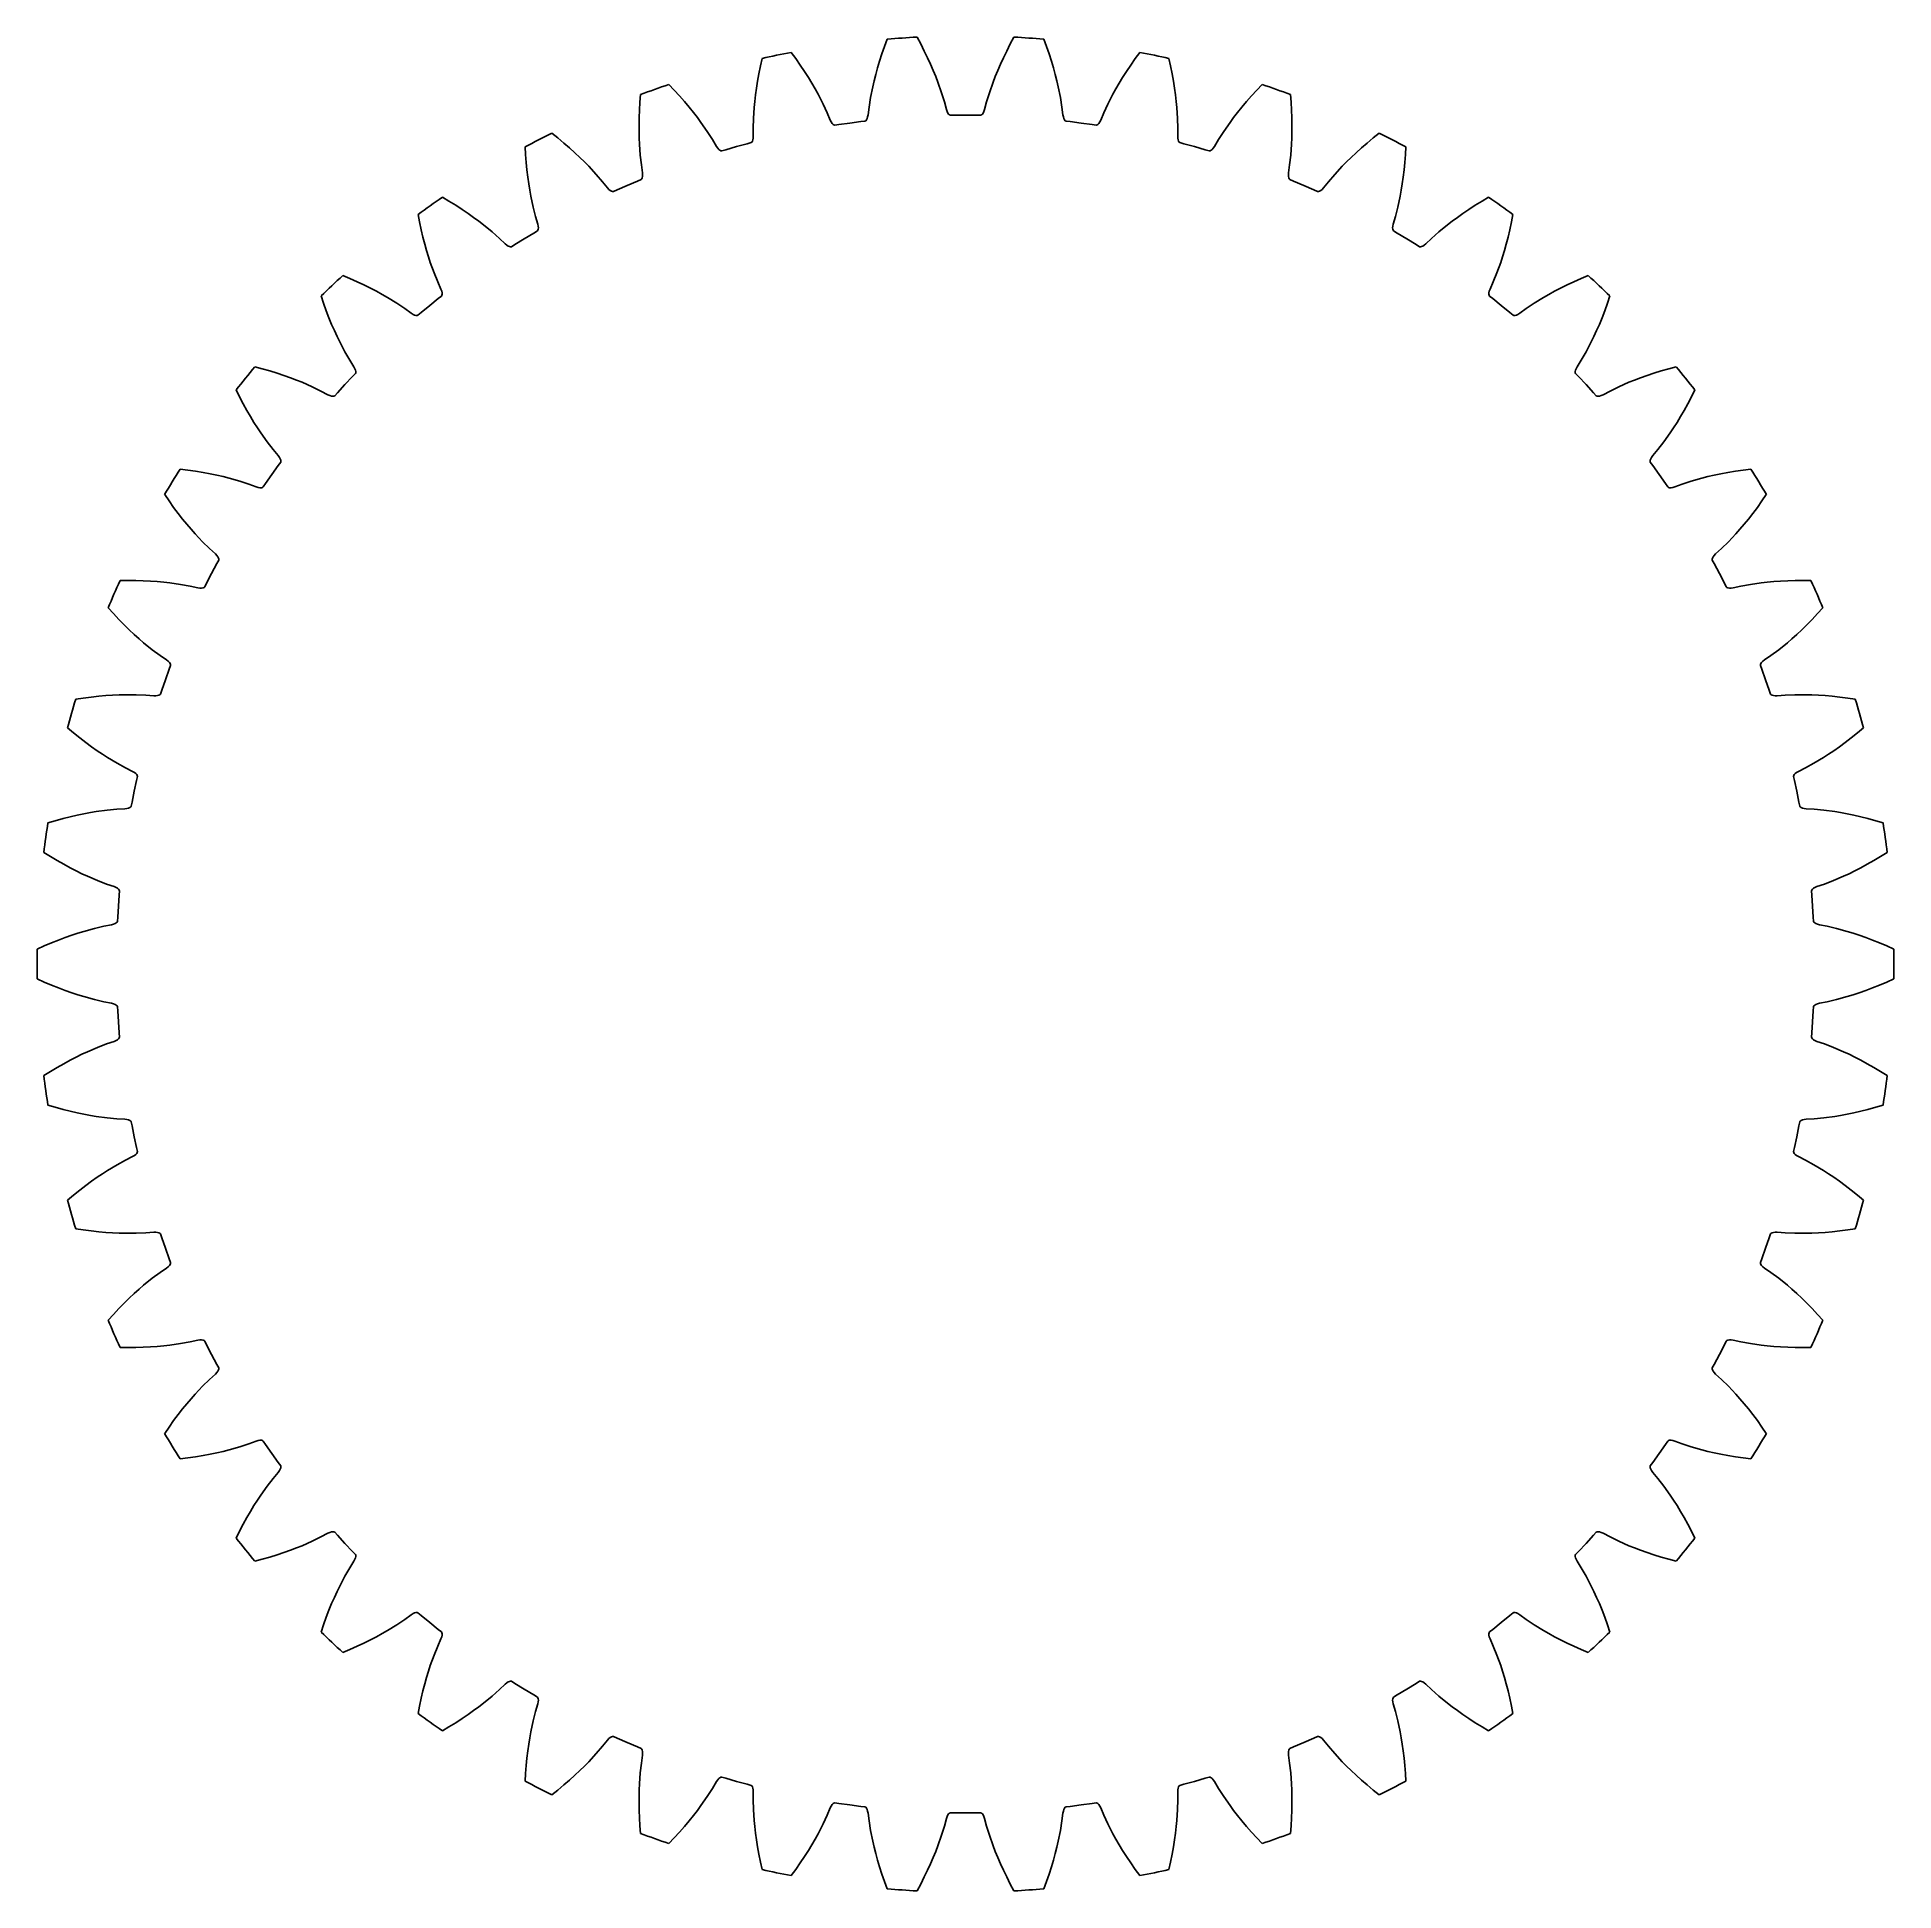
# Model space of a CAD drawing. Extents: x -24 to 24, y -24 to 24.
import ezdxf

# ---------------------------------------------------------------- set-up
doc = ezdxf.new("R2010")
doc.units = 0

msp = doc.modelspace()

# ---------------------------------------------------------------- linework, layer by layer
at = {"layer": 'layer0'}
for p, q in [((-4.505, 23.573), (-4.388, 23.413)), ((-2.219, 23.349), (-2.159, 23.534)), ((-2.159, 23.534), (-2.091, 23.728)), ((-2.091, 23.728), (-2.022, 23.915)), ((-1.253, 23.967), (-1.159, 23.792)), ((-1.159, 23.792), (-1.066, 23.608)), ((-1.066, 23.608), (-0.981, 23.434)), ((0.981, 23.434), (1.066, 23.608)), ((1.066, 23.608), (1.159, 23.792)), ((1.159, 23.792), (1.253, 23.967)), ((2.022, 23.915), (2.091, 23.728)), ((2.091, 23.728), (2.159, 23.534)), ((2.159, 23.534), (2.219, 23.349)), ((4.388, 23.413), (4.505, 23.573)), ((-5.343, 23.02), (-5.303, 23.223)), ((-5.303, 23.223), (-5.259, 23.417)), ((-4.388, 23.413), (-4.27, 23.243)), ((-4.27, 23.243), (-4.163, 23.082)), ((-4.163, 23.082), (-4.063, 22.925)), ((-2.32, 23.001), (-2.273, 23.171)), ((-2.273, 23.171), (-2.219, 23.349)), ((-0.981, 23.434), (-0.903, 23.265)), ((-0.903, 23.265), (-0.833, 23.103)), ((-0.833, 23.103), (-0.769, 22.947)), ((0.769, 22.947), (0.833, 23.103)), ((0.833, 23.103), (0.903, 23.265)), ((0.903, 23.265), (0.981, 23.434)), ((2.219, 23.349), (2.273, 23.171)), ((2.273, 23.171), (2.32, 23.001)), ((4.063, 22.925), (4.163, 23.082)), ((4.163, 23.082), (4.27, 23.243)), ((4.27, 23.243), (4.388, 23.413)), ((5.259, 23.417), (5.303, 23.223)), ((5.303, 23.223), (5.343, 23.02)), ((-7.673, 22.74), (-7.535, 22.597)), ((-7.535, 22.597), (-7.396, 22.445)), ((-5.431, 22.471), (-5.407, 22.646)), ((-5.407, 22.646), (-5.378, 22.83)), ((-5.378, 22.83), (-5.343, 23.02)), ((-4.063, 22.925), (-3.971, 22.774)), ((-3.971, 22.774), (-3.887, 22.628)), ((-3.887, 22.628), (-3.811, 22.492)), ((-2.455, 22.406), (-2.398, 22.686)), ((-2.398, 22.686), (-2.362, 22.838)), ((-2.362, 22.838), (-2.32, 23.001)), ((-0.769, 22.947), (-0.713, 22.801)), ((-0.713, 22.801), (-0.619, 22.531)), ((0.619, 22.531), (0.713, 22.801)), ((0.713, 22.801), (0.769, 22.947)), ((2.32, 23.001), (2.362, 22.838)), ((2.362, 22.838), (2.398, 22.686)), ((2.398, 22.686), (2.455, 22.406)), ((3.811, 22.492), (3.887, 22.628)), ((3.887, 22.628), (3.971, 22.774)), ((3.971, 22.774), (4.063, 22.925)), ((5.343, 23.02), (5.378, 22.83)), ((5.378, 22.83), (5.407, 22.646)), ((5.407, 22.646), (5.431, 22.471)), ((7.396, 22.445), (7.535, 22.597)), ((7.535, 22.597), (7.673, 22.74)), ((-8.428, 22.078), (-8.415, 22.284)), ((-8.415, 22.284), (-8.399, 22.482)), ((-7.396, 22.445), (-7.267, 22.3)), ((-7.267, 22.3), (-7.147, 22.158)), ((-7.147, 22.158), (-7.036, 22.022)), ((-5.483, 21.863), (-5.465, 22.148)), ((-5.465, 22.148), (-5.45, 22.303)), ((-5.45, 22.303), (-5.431, 22.471)), ((-3.811, 22.492), (-3.681, 22.237)), ((-3.681, 22.237), (-3.577, 22.01)), ((-2.519, 21.956), (-2.494, 22.159)), ((-2.494, 22.159), (-2.455, 22.406)), ((-0.619, 22.531), (-0.546, 22.292)), ((-0.546, 22.292), (-0.494, 22.095)), ((-0.494, 22.095), (-0.476, 22.044)), ((0.476, 22.044), (0.494, 22.095)), ((0.494, 22.095), (0.546, 22.292)), ((0.546, 22.292), (0.619, 22.531)), ((2.455, 22.406), (2.494, 22.159)), ((2.494, 22.159), (2.519, 21.956)), ((3.577, 22.01), (3.681, 22.237)), ((3.681, 22.237), (3.811, 22.492)), ((5.431, 22.471), (5.45, 22.303)), ((5.45, 22.303), (5.465, 22.148)), ((5.465, 22.148), (5.483, 21.863)), ((7.036, 22.022), (7.147, 22.158)), ((7.147, 22.158), (7.267, 22.3)), ((7.267, 22.3), (7.396, 22.445)), ((8.399, 22.482), (8.415, 22.284)), ((8.415, 22.284), (8.428, 22.078)), ((-8.44, 21.699), (-8.436, 21.885)), ((-8.44, 21.522), (-8.44, 21.699)), ((-8.436, 21.885), (-8.428, 22.078)), ((-7.036, 22.022), (-6.932, 21.888)), ((-6.932, 21.888), (-6.839, 21.763)), ((-6.839, 21.763), (-6.675, 21.529)), ((-5.488, 21.613), (-5.483, 21.863)), ((-5.486, 21.408), (-5.488, 21.613)), ((-3.577, 22.01), (-3.498, 21.821)), ((-3.498, 21.821), (-3.473, 21.774)), ((-3.473, 21.774), (-3.448, 21.737)), ((-3.448, 21.737), (-3.424, 21.711)), ((-3.424, 21.711), (-3.4, 21.695)), ((-3.4, 21.695), (-3.377, 21.689)), ((-3.377, 21.689), (-3.272, 21.705)), ((-3.272, 21.705), (-2.989, 21.746)), ((-2.989, 21.746), (-2.705, 21.783)), ((-2.705, 21.783), (-2.6, 21.796)), ((-2.6, 21.796), (-2.579, 21.807)), ((-2.579, 21.807), (-2.56, 21.829)), ((-2.56, 21.829), (-2.544, 21.861)), ((-2.544, 21.861), (-2.53, 21.904)), ((-2.53, 21.904), (-2.519, 21.956)), ((-0.476, 22.044), (-0.457, 22.004)), ((-0.457, 22.004), (-0.436, 21.975)), ((-0.436, 21.975), (-0.414, 21.956)), ((-0.414, 21.956), (-0.392, 21.947)), ((-0.392, 21.947), (-0.286, 21.948)), ((-0.286, 21.948), (0, 21.95)), ((0, 21.95), (0.286, 21.948)), ((0.286, 21.948), (0.392, 21.947)), ((0.392, 21.947), (0.414, 21.956)), ((0.414, 21.956), (0.436, 21.975)), ((0.436, 21.975), (0.457, 22.004)), ((0.457, 22.004), (0.476, 22.044)), ((2.519, 21.956), (2.53, 21.904)), ((2.53, 21.904), (2.544, 21.861)), ((2.544, 21.861), (2.56, 21.829)), ((2.56, 21.829), (2.579, 21.807)), ((2.579, 21.807), (2.6, 21.796)), ((2.6, 21.796), (2.705, 21.783)), ((2.705, 21.783), (2.989, 21.746)), ((2.989, 21.746), (3.272, 21.705)), ((3.272, 21.705), (3.377, 21.689)), ((3.377, 21.689), (3.4, 21.695)), ((3.4, 21.695), (3.424, 21.711)), ((3.424, 21.711), (3.448, 21.737)), ((3.448, 21.737), (3.473, 21.774)), ((3.473, 21.774), (3.498, 21.821)), ((3.498, 21.821), (3.577, 22.01)), ((5.483, 21.863), (5.488, 21.613)), ((5.488, 21.613), (5.486, 21.408)), ((6.675, 21.529), (6.839, 21.763)), ((6.839, 21.763), (6.932, 21.888)), ((6.932, 21.888), (7.036, 22.022)), ((8.428, 22.078), (8.436, 21.885)), ((8.436, 21.885), (8.44, 21.699)), ((8.44, 21.699), (8.44, 21.522)), ((-11.371, 20.931), (-11.382, 21.129)), ((-10.698, 21.484), (-10.542, 21.36)), ((-10.542, 21.36), (-10.383, 21.229)), ((-10.383, 21.229), (-10.236, 21.103)), ((-8.436, 21.354), (-8.44, 21.522)), ((-8.43, 21.198), (-8.436, 21.354)), ((-8.409, 20.913), (-8.43, 21.198)), ((-6.675, 21.529), (-6.54, 21.318)), ((-6.54, 21.318), (-6.437, 21.142)), ((-6.437, 21.142), (-6.406, 21.098)), ((-6.197, 21.057), (-5.922, 21.136)), ((-5.922, 21.136), (-5.646, 21.212)), ((-5.646, 21.212), (-5.544, 21.239)), ((-5.544, 21.239), (-5.525, 21.253)), ((-5.525, 21.253), (-5.509, 21.277)), ((-5.509, 21.277), (-5.497, 21.311)), ((-5.497, 21.311), (-5.489, 21.355)), ((-5.489, 21.355), (-5.486, 21.408)), ((5.486, 21.408), (5.489, 21.355)), ((5.489, 21.355), (5.497, 21.311)), ((5.497, 21.311), (5.509, 21.277)), ((5.509, 21.277), (5.525, 21.253)), ((5.525, 21.253), (5.544, 21.239)), ((5.544, 21.239), (5.646, 21.212)), ((5.646, 21.212), (5.922, 21.136)), ((5.922, 21.136), (6.197, 21.057)), ((6.406, 21.098), (6.437, 21.142)), ((6.437, 21.142), (6.54, 21.318)), ((6.54, 21.318), (6.675, 21.529)), ((8.43, 21.198), (8.409, 20.913)), ((8.436, 21.354), (8.43, 21.198)), ((8.44, 21.522), (8.436, 21.354)), ((10.236, 21.103), (10.383, 21.229)), ((10.383, 21.229), (10.542, 21.36)), ((10.542, 21.36), (10.698, 21.484)), ((11.382, 21.129), (11.371, 20.931)), ((-11.356, 20.725), (-11.371, 20.931)), ((-11.338, 20.532), (-11.356, 20.725)), ((-10.236, 21.103), (-10.097, 20.979)), ((-10.097, 20.979), (-9.969, 20.858)), ((-9.969, 20.858), (-9.848, 20.741)), ((-9.848, 20.741), (-9.738, 20.629)), ((-8.38, 20.664), (-8.409, 20.913)), ((-8.35, 20.462), (-8.38, 20.664)), ((-6.406, 21.098), (-6.376, 21.065)), ((-6.376, 21.065), (-6.348, 21.042)), ((-6.348, 21.042), (-6.322, 21.03)), ((-6.322, 21.03), (-6.299, 21.027)), ((-6.299, 21.027), (-6.197, 21.057)), ((6.197, 21.057), (6.299, 21.027)), ((6.299, 21.027), (6.322, 21.03)), ((6.322, 21.03), (6.348, 21.042)), ((6.348, 21.042), (6.376, 21.065)), ((6.376, 21.065), (6.406, 21.098)), ((8.38, 20.664), (8.35, 20.462)), ((8.409, 20.913), (8.38, 20.664)), ((9.738, 20.629), (9.848, 20.741)), ((9.848, 20.741), (9.969, 20.858)), ((9.969, 20.858), (10.097, 20.979)), ((10.097, 20.979), (10.236, 21.103)), ((11.356, 20.725), (11.338, 20.532)), ((11.371, 20.931), (11.356, 20.725)), ((-11.316, 20.347), (-11.338, 20.532)), ((-11.292, 20.173), (-11.316, 20.347)), ((-11.265, 20.006), (-11.292, 20.173)), ((-9.738, 20.629), (-9.544, 20.419)), ((-9.544, 20.419), (-9.382, 20.229)), ((-9.382, 20.229), (-9.255, 20.069)), ((-8.745, 20.133), (-8.482, 20.245)), ((-8.482, 20.245), (-8.384, 20.286)), ((-8.384, 20.286), (-8.367, 20.303)), ((-8.367, 20.303), (-8.355, 20.329)), ((-8.355, 20.329), (-8.348, 20.364)), ((-8.346, 20.409), (-8.35, 20.462)), ((-8.348, 20.364), (-8.346, 20.409)), ((8.35, 20.462), (8.346, 20.409)), ((8.346, 20.409), (8.348, 20.364)), ((8.348, 20.364), (8.355, 20.329)), ((8.355, 20.329), (8.367, 20.303)), ((8.367, 20.303), (8.384, 20.286)), ((8.384, 20.286), (8.482, 20.245)), ((8.482, 20.245), (8.745, 20.133)), ((9.255, 20.069), (9.382, 20.229)), ((9.382, 20.229), (9.544, 20.419)), ((9.544, 20.419), (9.738, 20.629)), ((11.292, 20.173), (11.265, 20.006)), ((11.316, 20.347), (11.292, 20.173)), ((11.338, 20.532), (11.316, 20.347)), ((-13.524, 19.827), (-13.353, 19.726)), ((-13.353, 19.726), (-13.177, 19.618)), ((-11.238, 19.853), (-11.265, 20.006)), ((-11.178, 19.573), (-11.238, 19.853)), ((-9.255, 20.069), (-9.219, 20.029)), ((-9.219, 20.029), (-9.185, 20)), ((-9.185, 20), (-9.154, 19.982)), ((-9.154, 19.982), (-9.127, 19.973)), ((-9.127, 19.973), (-9.103, 19.974)), ((-9.103, 19.974), (-9.007, 20.017)), ((-9.007, 20.017), (-8.745, 20.133)), ((8.745, 20.133), (9.007, 20.017)), ((9.007, 20.017), (9.103, 19.974)), ((9.103, 19.974), (9.127, 19.973)), ((9.127, 19.973), (9.154, 19.982)), ((9.154, 19.982), (9.185, 20)), ((9.185, 20), (9.219, 20.029)), ((9.219, 20.029), (9.255, 20.069)), ((11.238, 19.853), (11.178, 19.573)), ((11.265, 20.006), (11.238, 19.853)), ((13.177, 19.618), (13.353, 19.726)), ((13.353, 19.726), (13.524, 19.827)), ((-14.116, 19.187), (-14.153, 19.383)), ((-13.177, 19.618), (-13.014, 19.513)), ((-13.014, 19.513), (-12.86, 19.408)), ((-12.86, 19.408), (-12.716, 19.307)), ((-12.716, 19.307), (-12.58, 19.206)), ((-12.58, 19.206), (-12.457, 19.111)), ((-11.116, 19.331), (-11.178, 19.573)), ((-11.058, 19.135), (-11.116, 19.331)), ((11.116, 19.331), (11.058, 19.135)), ((11.178, 19.573), (11.116, 19.331)), ((12.457, 19.111), (12.58, 19.206)), ((12.58, 19.206), (12.716, 19.307)), ((12.716, 19.307), (12.86, 19.408)), ((12.86, 19.408), (13.014, 19.513)), ((13.014, 19.513), (13.177, 19.618)), ((14.153, 19.383), (14.116, 19.187)), ((-14.072, 18.986), (-14.116, 19.187)), ((-14.028, 18.797), (-14.072, 18.986)), ((-13.981, 18.617), (-14.028, 18.797)), ((-12.457, 19.111), (-12.236, 18.93)), ((-12.236, 18.93), (-12.05, 18.763)), ((-12.05, 18.763), (-11.902, 18.621)), ((-11.648, 18.604), (-11.405, 18.755)), ((-11.405, 18.755), (-11.159, 18.902)), ((-11.159, 18.902), (-11.068, 18.956)), ((-11.068, 18.956), (-11.054, 18.974)), ((-11.047, 19.082), (-11.058, 19.135)), ((-11.054, 18.974), (-11.045, 19.002)), ((-11.043, 19.038), (-11.047, 19.082)), ((-11.045, 19.002), (-11.043, 19.038)), ((11.047, 19.082), (11.043, 19.038)), ((11.043, 19.038), (11.045, 19.002)), ((11.045, 19.002), (11.054, 18.974)), ((11.058, 19.135), (11.047, 19.082)), ((11.054, 18.974), (11.068, 18.956)), ((11.068, 18.956), (11.159, 18.902)), ((11.159, 18.902), (11.405, 18.755)), ((11.405, 18.755), (11.648, 18.604)), ((11.902, 18.621), (12.05, 18.763)), ((12.05, 18.763), (12.236, 18.93)), ((12.236, 18.93), (12.457, 19.111)), ((14.028, 18.797), (13.981, 18.617)), ((14.072, 18.986), (14.028, 18.797)), ((14.116, 19.187), (14.072, 18.986)), ((-13.934, 18.447), (-13.981, 18.617)), ((-13.885, 18.286), (-13.934, 18.447)), ((-13.836, 18.137), (-13.885, 18.286)), ((-11.902, 18.621), (-11.86, 18.588)), ((-11.86, 18.588), (-11.823, 18.563)), ((-11.823, 18.563), (-11.79, 18.549)), ((-11.79, 18.549), (-11.762, 18.544)), ((-11.762, 18.544), (-11.738, 18.548)), ((-11.738, 18.548), (-11.648, 18.604)), ((11.648, 18.604), (11.738, 18.548)), ((11.738, 18.548), (11.762, 18.544)), ((11.762, 18.544), (11.79, 18.549)), ((11.79, 18.549), (11.823, 18.563)), ((11.823, 18.563), (11.86, 18.588)), ((11.86, 18.588), (11.902, 18.621)), ((13.885, 18.286), (13.836, 18.137)), ((13.934, 18.447), (13.885, 18.286)), ((13.981, 18.617), (13.934, 18.447)), ((-16.098, 17.801), (-15.914, 17.724)), ((-13.739, 17.868), (-13.836, 18.137)), ((-13.645, 17.637), (-13.739, 17.868)), ((13.739, 17.868), (13.645, 17.637)), ((13.836, 18.137), (13.739, 17.868)), ((15.914, 17.724), (16.098, 17.801)), ((-15.914, 17.724), (-15.726, 17.641)), ((-15.726, 17.641), (-15.55, 17.559)), ((-15.55, 17.559), (-15.383, 17.477)), ((-15.383, 17.477), (-15.226, 17.395)), ((-15.226, 17.395), (-15.078, 17.315)), ((-15.078, 17.315), (-14.943, 17.237)), ((-13.561, 17.451), (-13.645, 17.637)), ((-13.542, 17.4), (-13.561, 17.451)), ((-13.546, 17.272), (-13.535, 17.293)), ((-13.532, 17.357), (-13.542, 17.4)), ((-13.535, 17.293), (-13.53, 17.321)), ((-13.53, 17.321), (-13.532, 17.357)), ((13.532, 17.357), (13.53, 17.321)), ((13.53, 17.321), (13.535, 17.293)), ((13.542, 17.4), (13.532, 17.357)), ((13.535, 17.293), (13.546, 17.272)), ((13.561, 17.451), (13.542, 17.4)), ((13.645, 17.637), (13.561, 17.451)), ((14.943, 17.237), (15.078, 17.315)), ((15.078, 17.315), (15.226, 17.395)), ((15.226, 17.395), (15.383, 17.477)), ((15.383, 17.477), (15.55, 17.559)), ((15.55, 17.559), (15.726, 17.641)), ((15.726, 17.641), (15.914, 17.724)), ((-16.597, 17.087), (-16.661, 17.275)), ((-16.527, 16.893), (-16.597, 17.087)), ((-16.457, 16.712), (-16.527, 16.893)), ((-14.943, 17.237), (-14.699, 17.087)), ((-14.699, 17.087), (-14.492, 16.948)), ((-14.492, 16.948), (-14.327, 16.827)), ((-14.327, 16.827), (-14.281, 16.799)), ((-14.155, 16.777), (-14.073, 16.845)), ((-14.073, 16.845), (-13.852, 17.027)), ((-13.852, 17.027), (-13.629, 17.206)), ((-13.629, 17.206), (-13.546, 17.272)), ((13.546, 17.272), (13.629, 17.206)), ((13.629, 17.206), (13.852, 17.027)), ((13.852, 17.027), (14.073, 16.845)), ((14.073, 16.845), (14.155, 16.777)), ((14.281, 16.799), (14.327, 16.827)), ((14.327, 16.827), (14.492, 16.948)), ((14.492, 16.948), (14.699, 17.087)), ((14.699, 17.087), (14.943, 17.237)), ((16.527, 16.893), (16.457, 16.712)), ((16.597, 17.087), (16.527, 16.893)), ((16.661, 17.275), (16.597, 17.087)), ((-16.386, 16.54), (-16.457, 16.712)), ((-16.316, 16.378), (-16.386, 16.54)), ((-16.245, 16.225), (-16.316, 16.378)), ((-14.281, 16.799), (-14.241, 16.781)), ((-14.241, 16.781), (-14.206, 16.771)), ((-14.206, 16.771), (-14.177, 16.77)), ((-14.177, 16.77), (-14.155, 16.777)), ((14.155, 16.777), (14.177, 16.77)), ((14.177, 16.77), (14.206, 16.771)), ((14.206, 16.771), (14.241, 16.781)), ((14.241, 16.781), (14.281, 16.799)), ((16.316, 16.378), (16.245, 16.225)), ((16.386, 16.54), (16.316, 16.378)), ((16.457, 16.712), (16.386, 16.54)), ((-16.177, 16.084), (-16.245, 16.225)), ((-16.044, 15.831), (-16.177, 16.084)), ((16.177, 16.084), (16.044, 15.831)), ((16.245, 16.225), (16.177, 16.084)), ((-18.372, 15.443), (-18.179, 15.392)), ((-18.179, 15.392), (-17.981, 15.335)), ((-15.919, 15.615), (-16.044, 15.831)), ((-15.81, 15.442), (-15.919, 15.615)), ((-15.786, 15.394), (-15.81, 15.442)), ((-15.77, 15.353), (-15.786, 15.394)), ((15.786, 15.394), (15.77, 15.353)), ((15.81, 15.442), (15.786, 15.394)), ((15.919, 15.615), (15.81, 15.442)), ((16.044, 15.831), (15.919, 15.615)), ((17.981, 15.335), (18.179, 15.392)), ((18.179, 15.392), (18.372, 15.443)), ((-17.981, 15.335), (-17.796, 15.278)), ((-17.796, 15.278), (-17.619, 15.219)), ((-17.619, 15.219), (-17.453, 15.16)), ((-17.453, 15.16), (-17.295, 15.1)), ((-17.295, 15.1), (-17.151, 15.042)), ((-17.151, 15.042), (-16.889, 14.927)), ((-16.889, 14.927), (-16.665, 14.816)), ((-16.236, 14.772), (-16.042, 14.982)), ((-16.042, 14.982), (-15.845, 15.19)), ((-15.845, 15.19), (-15.772, 15.267)), ((-15.772, 15.267), (-15.763, 15.289)), ((-15.762, 15.317), (-15.77, 15.353)), ((-15.763, 15.289), (-15.762, 15.317)), ((15.77, 15.353), (15.762, 15.317)), ((15.762, 15.317), (15.763, 15.289)), ((15.763, 15.289), (15.772, 15.267)), ((15.772, 15.267), (15.845, 15.19)), ((15.845, 15.19), (16.042, 14.982)), ((16.042, 14.982), (16.236, 14.772)), ((16.665, 14.816), (16.889, 14.927)), ((16.889, 14.927), (17.151, 15.042)), ((17.151, 15.042), (17.295, 15.1)), ((17.295, 15.1), (17.453, 15.16)), ((17.453, 15.16), (17.619, 15.219)), ((17.619, 15.219), (17.796, 15.278)), ((17.796, 15.278), (17.981, 15.335)), ((-18.769, 14.668), (-18.858, 14.845)), ((-18.673, 14.485), (-18.769, 14.668)), ((-18.579, 14.315), (-18.673, 14.485)), ((-16.665, 14.816), (-16.485, 14.72)), ((-16.485, 14.72), (-16.436, 14.698)), ((-16.436, 14.698), (-16.393, 14.685)), ((-16.393, 14.685), (-16.357, 14.68)), ((-16.357, 14.68), (-16.329, 14.683)), ((-16.329, 14.683), (-16.307, 14.693)), ((-16.307, 14.693), (-16.236, 14.772)), ((16.236, 14.772), (16.307, 14.693)), ((16.307, 14.693), (16.329, 14.683)), ((16.329, 14.683), (16.357, 14.68)), ((16.357, 14.68), (16.393, 14.685)), ((16.393, 14.685), (16.436, 14.698)), ((16.436, 14.698), (16.485, 14.72)), ((16.485, 14.72), (16.665, 14.816)), ((18.673, 14.485), (18.579, 14.315)), ((18.769, 14.668), (18.673, 14.485)), ((18.858, 14.845), (18.769, 14.668)), ((-18.486, 14.154), (-18.579, 14.315)), ((-18.394, 14.004), (-18.486, 14.154)), ((-18.303, 13.861), (-18.394, 14.004)), ((18.394, 14.004), (18.303, 13.861)), ((18.486, 14.154), (18.394, 14.004)), ((18.579, 14.315), (18.486, 14.154)), ((-18.217, 13.732), (-18.303, 13.861)), ((-18.051, 13.499), (-18.217, 13.732)), ((-17.897, 13.302), (-18.051, 13.499)), ((18.051, 13.499), (17.897, 13.302)), ((18.217, 13.732), (18.051, 13.499)), ((18.303, 13.861), (18.217, 13.732)), ((-17.766, 13.145), (-17.897, 13.302)), ((-17.735, 13.101), (-17.766, 13.145)), ((-17.766, 12.891), (-17.704, 12.977)), ((-17.713, 13.062), (-17.735, 13.101)), ((-17.701, 13.028), (-17.713, 13.062)), ((-17.704, 12.977), (-17.698, 13)), ((-17.698, 13), (-17.701, 13.028)), ((17.701, 13.028), (17.698, 13)), ((17.698, 13), (17.704, 12.977)), ((17.713, 13.062), (17.701, 13.028)), ((17.704, 12.977), (17.766, 12.891)), ((17.735, 13.101), (17.713, 13.062)), ((17.766, 13.145), (17.735, 13.101)), ((17.897, 13.302), (17.766, 13.145)), ((-20.303, 12.797), (-20.106, 12.773)), ((-20.106, 12.773), (-19.902, 12.744)), ((-19.902, 12.744), (-19.71, 12.712)), ((-19.71, 12.712), (-19.528, 12.678)), ((-19.528, 12.678), (-19.355, 12.642)), ((-19.355, 12.642), (-19.19, 12.604)), ((-19.19, 12.604), (-19.039, 12.566)), ((-19.039, 12.566), (-18.764, 12.488)), ((-18.764, 12.488), (-18.527, 12.409)), ((-18.096, 12.423), (-17.932, 12.658)), ((-17.932, 12.658), (-17.766, 12.891)), ((17.766, 12.891), (17.932, 12.658)), ((17.932, 12.658), (18.096, 12.423)), ((18.527, 12.409), (18.764, 12.488)), ((18.764, 12.488), (19.039, 12.566)), ((19.039, 12.566), (19.19, 12.604)), ((19.19, 12.604), (19.355, 12.642)), ((19.355, 12.642), (19.528, 12.678)), ((19.528, 12.678), (19.71, 12.712)), ((19.71, 12.712), (19.902, 12.744)), ((19.902, 12.744), (20.106, 12.773)), ((20.106, 12.773), (20.303, 12.797)), ((-20.591, 11.975), (-20.703, 12.139)), ((-18.527, 12.409), (-18.335, 12.338)), ((-18.335, 12.338), (-18.284, 12.323)), ((-18.284, 12.323), (-18.24, 12.316)), ((-18.24, 12.316), (-18.204, 12.316)), ((-18.204, 12.316), (-18.176, 12.323)), ((-18.176, 12.323), (-18.156, 12.336)), ((-18.156, 12.336), (-18.096, 12.423)), ((18.096, 12.423), (18.156, 12.336)), ((18.156, 12.336), (18.176, 12.323)), ((18.176, 12.323), (18.204, 12.316)), ((18.204, 12.316), (18.24, 12.316)), ((18.24, 12.316), (18.284, 12.323)), ((18.284, 12.323), (18.335, 12.338)), ((18.335, 12.338), (18.527, 12.409)), ((20.703, 12.139), (20.591, 11.975)), ((-20.471, 11.807), (-20.591, 11.975)), ((-20.355, 11.652), (-20.471, 11.807)), ((-20.241, 11.505), (-20.355, 11.652)), ((20.355, 11.652), (20.241, 11.505)), ((20.471, 11.807), (20.355, 11.652)), ((20.591, 11.975), (20.471, 11.807)), ((-20.13, 11.369), (-20.241, 11.505)), ((-20.02, 11.24), (-20.13, 11.369)), ((-19.917, 11.123), (-20.02, 11.24)), ((-19.721, 10.915), (-19.917, 11.123)), ((19.917, 11.123), (19.721, 10.915)), ((20.02, 11.24), (19.917, 11.123)), ((20.13, 11.369), (20.02, 11.24)), ((20.241, 11.505), (20.13, 11.369)), ((-19.542, 10.741), (-19.721, 10.915)), ((-19.39, 10.603), (-19.542, 10.741)), ((-19.354, 10.564), (-19.39, 10.603)), ((-19.327, 10.529), (-19.354, 10.564)), ((19.354, 10.564), (19.327, 10.529)), ((19.39, 10.603), (19.354, 10.564)), ((19.542, 10.741), (19.39, 10.603)), ((19.721, 10.915), (19.542, 10.741)), ((-19.619, 9.844), (-19.489, 10.098)), ((-19.489, 10.098), (-19.356, 10.352)), ((-19.356, 10.352), (-19.306, 10.445)), ((-19.31, 10.497), (-19.327, 10.529)), ((-19.303, 10.469), (-19.31, 10.497)), ((-19.306, 10.445), (-19.303, 10.469)), ((19.31, 10.497), (19.303, 10.469)), ((19.303, 10.469), (19.306, 10.445)), ((19.306, 10.445), (19.356, 10.352)), ((19.327, 10.529), (19.31, 10.497)), ((19.356, 10.352), (19.489, 10.098)), ((19.489, 10.098), (19.619, 9.844)), ((-21.857, 9.914), (-21.658, 9.916)), ((-21.658, 9.916), (-21.452, 9.915)), ((-21.452, 9.915), (-21.258, 9.91)), ((-21.258, 9.91), (-21.072, 9.901)), ((-21.072, 9.901), (-20.896, 9.889)), ((-20.896, 9.889), (-20.728, 9.874)), ((-20.728, 9.874), (-20.573, 9.857)), ((-20.573, 9.857), (-20.29, 9.816)), ((-20.29, 9.816), (-20.044, 9.771)), ((-20.044, 9.771), (-19.845, 9.726)), ((-19.845, 9.726), (-19.792, 9.719)), ((-19.792, 9.719), (-19.747, 9.718)), ((-19.747, 9.718), (-19.711, 9.723)), ((-19.711, 9.723), (-19.685, 9.733)), ((-19.685, 9.733), (-19.667, 9.749)), ((-19.667, 9.749), (-19.619, 9.844)), ((19.619, 9.844), (19.667, 9.749)), ((19.667, 9.749), (19.685, 9.733)), ((19.685, 9.733), (19.711, 9.723)), ((19.711, 9.723), (19.747, 9.718)), ((19.747, 9.718), (19.792, 9.719)), ((19.792, 9.719), (19.845, 9.726)), ((19.845, 9.726), (20.044, 9.771)), ((20.044, 9.771), (20.29, 9.816)), ((20.29, 9.816), (20.573, 9.857)), ((20.573, 9.857), (20.728, 9.874)), ((20.728, 9.874), (20.896, 9.889)), ((20.896, 9.889), (21.072, 9.901)), ((21.072, 9.901), (21.258, 9.91)), ((21.258, 9.91), (21.452, 9.915)), ((21.452, 9.915), (21.658, 9.916)), ((21.658, 9.916), (21.857, 9.914)), ((-22.03, 9.06), (-22.164, 9.207)), ((22.164, 9.207), (22.03, 9.06)), ((-21.888, 8.91), (-22.03, 9.06)), ((-21.752, 8.772), (-21.888, 8.91)), ((-21.619, 8.642), (-21.752, 8.772)), ((-21.49, 8.522), (-21.619, 8.642)), ((21.619, 8.642), (21.49, 8.522)), ((21.752, 8.772), (21.619, 8.642)), ((21.888, 8.91), (21.752, 8.772)), ((22.03, 9.06), (21.888, 8.91)), ((-21.364, 8.409), (-21.49, 8.522)), ((-21.246, 8.308), (-21.364, 8.409)), ((-21.023, 8.128), (-21.246, 8.308)), ((21.246, 8.308), (21.023, 8.128)), ((21.364, 8.409), (21.246, 8.308)), ((21.49, 8.522), (21.364, 8.409)), ((-20.822, 7.98), (-21.023, 8.128)), ((-20.653, 7.864), (-20.822, 7.98)), ((-20.612, 7.831), (-20.653, 7.864)), ((-20.581, 7.799), (-20.612, 7.831)), ((-20.585, 7.62), (-20.549, 7.719)), ((-20.56, 7.769), (-20.581, 7.799)), ((-20.549, 7.743), (-20.56, 7.769)), ((-20.549, 7.719), (-20.549, 7.743)), ((20.56, 7.769), (20.549, 7.743)), ((20.549, 7.743), (20.549, 7.719)), ((20.549, 7.719), (20.585, 7.62)), ((20.581, 7.799), (20.56, 7.769)), ((20.612, 7.831), (20.581, 7.799)), ((20.653, 7.864), (20.612, 7.831)), ((20.822, 7.98), (20.653, 7.864)), ((21.023, 8.128), (20.822, 7.98)), ((-20.777, 7.08), (-20.683, 7.351)), ((-20.683, 7.351), (-20.585, 7.62)), ((20.585, 7.62), (20.683, 7.351)), ((20.683, 7.351), (20.777, 7.08)), ((-23.003, 6.845), (-22.807, 6.875)), ((-22.807, 6.875), (-22.602, 6.902)), ((-22.602, 6.902), (-22.409, 6.923)), ((-22.409, 6.923), (-22.224, 6.94)), ((-22.224, 6.94), (-22.048, 6.952)), ((-22.048, 6.952), (-21.88, 6.96)), ((-21.88, 6.96), (-21.724, 6.964)), ((-21.724, 6.964), (-21.438, 6.962)), ((-21.438, 6.962), (-21.188, 6.951)), ((-21.188, 6.951), (-20.984, 6.934)), ((-20.984, 6.934), (-20.931, 6.934)), ((-20.931, 6.934), (-20.886, 6.939)), ((-20.886, 6.939), (-20.852, 6.948)), ((-20.852, 6.948), (-20.827, 6.962)), ((-20.827, 6.962), (-20.811, 6.98)), ((-20.811, 6.98), (-20.777, 7.08)), ((20.777, 7.08), (20.811, 6.98)), ((20.811, 6.98), (20.827, 6.962)), ((20.827, 6.962), (20.852, 6.948)), ((20.852, 6.948), (20.886, 6.939)), ((20.886, 6.939), (20.931, 6.934)), ((20.931, 6.934), (20.984, 6.934)), ((20.984, 6.934), (21.188, 6.951)), ((21.188, 6.951), (21.438, 6.962)), ((21.438, 6.962), (21.724, 6.964)), ((21.724, 6.964), (21.88, 6.96)), ((21.88, 6.96), (22.048, 6.952)), ((22.048, 6.952), (22.224, 6.94)), ((22.224, 6.94), (22.409, 6.923)), ((22.409, 6.923), (22.602, 6.902)), ((22.602, 6.902), (22.807, 6.875)), ((22.807, 6.875), (23.003, 6.845)), ((-23.059, 5.976), (-23.211, 6.103)), ((-22.898, 5.847), (-23.059, 5.976)), ((-22.744, 5.728), (-22.898, 5.847)), ((22.898, 5.847), (22.744, 5.728)), ((23.059, 5.976), (22.898, 5.847)), ((23.211, 6.103), (23.059, 5.976)), ((-22.594, 5.618), (-22.744, 5.728)), ((-22.45, 5.516), (-22.594, 5.618)), ((-22.31, 5.422), (-22.45, 5.516)), ((-22.179, 5.337), (-22.31, 5.422)), ((-21.934, 5.19), (-22.179, 5.337)), ((22.179, 5.337), (21.934, 5.19)), ((22.31, 5.422), (22.179, 5.337)), ((22.45, 5.516), (22.31, 5.422)), ((22.594, 5.618), (22.45, 5.516)), ((22.744, 5.728), (22.594, 5.618)), ((-21.715, 5.07), (-21.934, 5.19)), ((-21.532, 4.979), (-21.715, 5.07)), ((-21.486, 4.951), (-21.532, 4.979)), ((-21.451, 4.924), (-21.486, 4.951)), ((-21.426, 4.898), (-21.451, 4.924)), ((-21.431, 4.746), (-21.408, 4.849)), ((-21.412, 4.873), (-21.426, 4.898)), ((-21.408, 4.849), (-21.412, 4.873)), ((21.412, 4.873), (21.408, 4.849)), ((21.408, 4.849), (21.431, 4.746)), ((21.426, 4.898), (21.412, 4.873)), ((21.451, 4.924), (21.426, 4.898)), ((21.486, 4.951), (21.451, 4.924)), ((21.532, 4.979), (21.486, 4.951)), ((21.715, 5.07), (21.532, 4.979)), ((21.934, 5.19), (21.715, 5.07)), ((-21.547, 4.185), (-21.491, 4.466)), ((-21.491, 4.466), (-21.431, 4.746)), ((21.431, 4.746), (21.491, 4.466)), ((21.491, 4.466), (21.547, 4.185)), ((-23.143, 3.807), (-22.962, 3.849)), ((-22.962, 3.849), (-22.789, 3.885)), ((-22.789, 3.885), (-22.623, 3.915)), ((-22.623, 3.915), (-22.47, 3.941)), ((-22.47, 3.941), (-22.186, 3.978)), ((-22.186, 3.978), (-21.937, 4.001)), ((-21.937, 4.001), (-21.733, 4.012)), ((-21.733, 4.012), (-21.68, 4.019)), ((-21.68, 4.019), (-21.637, 4.03)), ((-21.637, 4.03), (-21.604, 4.044)), ((-21.604, 4.044), (-21.581, 4.061)), ((-21.581, 4.061), (-21.568, 4.081)), ((-21.568, 4.081), (-21.547, 4.185)), ((21.547, 4.185), (21.568, 4.081)), ((21.568, 4.081), (21.581, 4.061)), ((21.581, 4.061), (21.604, 4.044)), ((21.604, 4.044), (21.637, 4.03)), ((21.637, 4.03), (21.68, 4.019)), ((21.68, 4.019), (21.733, 4.012)), ((21.733, 4.012), (21.937, 4.001)), ((21.937, 4.001), (22.186, 3.978)), ((22.186, 3.978), (22.47, 3.941)), ((22.47, 3.941), (22.623, 3.915)), ((22.623, 3.915), (22.789, 3.885)), ((22.789, 3.885), (22.962, 3.849)), ((22.962, 3.849), (23.143, 3.807)), ((-23.721, 3.649), (-23.53, 3.705)), ((-23.53, 3.705), (-23.331, 3.76)), ((-23.331, 3.76), (-23.143, 3.807)), ((23.143, 3.807), (23.331, 3.76)), ((23.331, 3.76), (23.53, 3.705)), ((23.53, 3.705), (23.721, 3.649)), ((-23.658, 2.78), (-23.826, 2.886)), ((23.826, 2.886), (23.658, 2.78)), ((-23.481, 2.674), (-23.658, 2.78)), ((-23.312, 2.578), (-23.481, 2.674)), ((-23.149, 2.489), (-23.312, 2.578)), ((-22.992, 2.408), (-23.149, 2.489)), ((-22.841, 2.333), (-22.992, 2.408)), ((22.992, 2.408), (22.841, 2.333)), ((23.149, 2.489), (22.992, 2.408)), ((23.312, 2.578), (23.149, 2.489)), ((23.481, 2.674), (23.312, 2.578)), ((23.658, 2.78), (23.481, 2.674)), ((-22.7, 2.268), (-22.841, 2.333)), ((-22.437, 2.155), (-22.7, 2.268)), ((-22.203, 2.066), (-22.437, 2.155)), ((-22.009, 2), (-22.203, 2.066)), ((-21.96, 1.979), (-22.009, 2)), ((-21.922, 1.957), (-21.96, 1.979)), ((-21.894, 1.934), (-21.922, 1.957)), ((-21.876, 1.912), (-21.894, 1.934)), ((21.894, 1.934), (21.876, 1.912)), ((21.922, 1.957), (21.894, 1.934)), ((21.96, 1.979), (21.922, 1.957)), ((22.009, 2), (21.96, 1.979)), ((22.203, 2.066), (22.009, 2)), ((22.437, 2.155), (22.203, 2.066)), ((22.7, 2.268), (22.437, 2.155)), ((22.841, 2.333), (22.7, 2.268)), ((-21.917, 1.212), (-21.899, 1.498)), ((-21.899, 1.498), (-21.878, 1.783)), ((-21.878, 1.783), (-21.869, 1.889)), ((-21.869, 1.889), (-21.876, 1.912)), ((21.876, 1.912), (21.869, 1.889)), ((21.869, 1.889), (21.878, 1.783)), ((21.878, 1.783), (21.899, 1.498)), ((21.899, 1.498), (21.917, 1.212)), ((-22.521, 0.92), (-22.278, 0.976)), ((-22.278, 0.976), (-22.077, 1.015)), ((-22.077, 1.015), (-22.025, 1.029)), ((-22.025, 1.029), (-21.984, 1.046)), ((-21.984, 1.046), (-21.953, 1.065)), ((-21.953, 1.065), (-21.933, 1.085)), ((-21.933, 1.085), (-21.923, 1.106)), ((-21.923, 1.106), (-21.917, 1.212)), ((21.917, 1.212), (21.923, 1.106)), ((21.923, 1.106), (21.933, 1.085)), ((21.933, 1.085), (21.953, 1.065)), ((21.953, 1.065), (21.984, 1.046)), ((21.984, 1.046), (22.025, 1.029)), ((22.025, 1.029), (22.077, 1.015)), ((22.077, 1.015), (22.278, 0.976)), ((22.278, 0.976), (22.521, 0.92)), ((-23.816, 0.467), (-23.626, 0.548)), ((-23.626, 0.548), (-23.446, 0.62)), ((-23.446, 0.62), (-23.272, 0.686)), ((-23.272, 0.686), (-23.106, 0.745)), ((-23.106, 0.745), (-22.946, 0.798)), ((-22.946, 0.798), (-22.797, 0.844)), ((-22.797, 0.844), (-22.521, 0.92)), ((22.521, 0.92), (22.797, 0.844)), ((22.797, 0.844), (22.946, 0.798)), ((22.946, 0.798), (23.106, 0.745)), ((23.106, 0.745), (23.272, 0.686)), ((23.272, 0.686), (23.446, 0.62)), ((23.446, 0.62), (23.626, 0.548)), ((23.626, 0.548), (23.816, 0.467)), ((-23.997, 0.385), (-23.816, 0.467)), ((23.816, 0.467), (23.997, 0.385)), ((-23.816, -0.467), (-23.997, -0.385)), ((-23.626, -0.548), (-23.816, -0.467)), ((23.816, -0.467), (23.626, -0.548)), ((23.997, -0.385), (23.816, -0.467)), ((-23.446, -0.62), (-23.626, -0.548)), ((-23.272, -0.686), (-23.446, -0.62)), ((-23.106, -0.745), (-23.272, -0.686)), ((-22.946, -0.798), (-23.106, -0.745)), ((-22.797, -0.844), (-22.946, -0.798)), ((-22.521, -0.92), (-22.797, -0.844)), ((-22.278, -0.976), (-22.521, -0.92)), ((22.521, -0.92), (22.278, -0.976)), ((22.797, -0.844), (22.521, -0.92)), ((22.946, -0.798), (22.797, -0.844)), ((23.106, -0.745), (22.946, -0.798)), ((23.272, -0.686), (23.106, -0.745)), ((23.446, -0.62), (23.272, -0.686)), ((23.626, -0.548), (23.446, -0.62)), ((-22.077, -1.015), (-22.278, -0.976)), ((-22.025, -1.029), (-22.077, -1.015)), ((-21.984, -1.046), (-22.025, -1.029)), ((-21.953, -1.065), (-21.984, -1.046)), ((-21.933, -1.085), (-21.953, -1.065)), ((-21.923, -1.106), (-21.933, -1.085)), ((-21.917, -1.212), (-21.923, -1.106)), ((-21.899, -1.498), (-21.917, -1.212)), ((21.917, -1.212), (21.899, -1.498)), ((21.923, -1.106), (21.917, -1.212)), ((21.933, -1.085), (21.923, -1.106)), ((21.953, -1.065), (21.933, -1.085)), ((21.984, -1.046), (21.953, -1.065)), ((22.025, -1.029), (21.984, -1.046)), ((22.077, -1.015), (22.025, -1.029)), ((22.278, -0.976), (22.077, -1.015)), ((-21.878, -1.783), (-21.899, -1.498)), ((-21.894, -1.934), (-21.876, -1.912)), ((-21.869, -1.889), (-21.878, -1.783)), ((-21.876, -1.912), (-21.869, -1.889)), ((21.878, -1.783), (21.869, -1.889)), ((21.869, -1.889), (21.876, -1.912)), ((21.876, -1.912), (21.894, -1.934)), ((21.899, -1.498), (21.878, -1.783)), ((-22.992, -2.408), (-22.841, -2.333)), ((-22.841, -2.333), (-22.7, -2.268)), ((-22.7, -2.268), (-22.437, -2.155)), ((-22.437, -2.155), (-22.203, -2.066)), ((-22.203, -2.066), (-22.009, -2)), ((-22.009, -2), (-21.96, -1.979)), ((-21.96, -1.979), (-21.922, -1.957)), ((-21.922, -1.957), (-21.894, -1.934)), ((21.894, -1.934), (21.922, -1.957)), ((21.922, -1.957), (21.96, -1.979)), ((21.96, -1.979), (22.009, -2)), ((22.009, -2), (22.203, -2.066)), ((22.203, -2.066), (22.437, -2.155)), ((22.437, -2.155), (22.7, -2.268)), ((22.7, -2.268), (22.841, -2.333)), ((22.841, -2.333), (22.992, -2.408)), ((-23.826, -2.886), (-23.658, -2.78)), ((-23.658, -2.78), (-23.481, -2.674)), ((-23.481, -2.674), (-23.312, -2.578)), ((-23.312, -2.578), (-23.149, -2.489)), ((-23.149, -2.489), (-22.992, -2.408)), ((22.992, -2.408), (23.149, -2.489)), ((23.149, -2.489), (23.312, -2.578)), ((23.312, -2.578), (23.481, -2.674)), ((23.481, -2.674), (23.658, -2.78)), ((23.658, -2.78), (23.826, -2.886)), ((-23.53, -3.705), (-23.721, -3.649)), ((-23.331, -3.76), (-23.53, -3.705)), ((-23.143, -3.807), (-23.331, -3.76)), ((-22.962, -3.849), (-23.143, -3.807)), ((23.143, -3.807), (22.962, -3.849)), ((23.331, -3.76), (23.143, -3.807)), ((23.53, -3.705), (23.331, -3.76)), ((23.721, -3.649), (23.53, -3.705)), ((-22.789, -3.885), (-22.962, -3.849)), ((-22.623, -3.915), (-22.789, -3.885)), ((-22.47, -3.941), (-22.623, -3.915)), ((-22.186, -3.978), (-22.47, -3.941)), ((-21.937, -4.001), (-22.186, -3.978)), ((-21.733, -4.012), (-21.937, -4.001)), ((-21.68, -4.019), (-21.733, -4.012)), ((-21.637, -4.03), (-21.68, -4.019)), ((-21.604, -4.044), (-21.637, -4.03)), ((-21.581, -4.061), (-21.604, -4.044)), ((-21.568, -4.081), (-21.581, -4.061)), ((-21.547, -4.185), (-21.568, -4.081)), ((-21.491, -4.466), (-21.547, -4.185)), ((21.547, -4.185), (21.491, -4.466)), ((21.568, -4.081), (21.547, -4.185)), ((21.581, -4.061), (21.568, -4.081)), ((21.604, -4.044), (21.581, -4.061)), ((21.637, -4.03), (21.604, -4.044)), ((21.68, -4.019), (21.637, -4.03)), ((21.733, -4.012), (21.68, -4.019)), ((21.937, -4.001), (21.733, -4.012)), ((22.186, -3.978), (21.937, -4.001)), ((22.47, -3.941), (22.186, -3.978)), ((22.623, -3.915), (22.47, -3.941)), ((22.789, -3.885), (22.623, -3.915)), ((22.962, -3.849), (22.789, -3.885)), ((-21.431, -4.746), (-21.491, -4.466)), ((-21.408, -4.849), (-21.431, -4.746)), ((21.431, -4.746), (21.408, -4.849)), ((21.491, -4.466), (21.431, -4.746)), ((-22.179, -5.337), (-21.934, -5.19)), ((-21.934, -5.19), (-21.715, -5.07)), ((-21.715, -5.07), (-21.532, -4.979)), ((-21.532, -4.979), (-21.486, -4.951)), ((-21.486, -4.951), (-21.451, -4.924)), ((-21.451, -4.924), (-21.426, -4.898)), ((-21.426, -4.898), (-21.412, -4.873)), ((-21.412, -4.873), (-21.408, -4.849)), ((21.408, -4.849), (21.412, -4.873)), ((21.412, -4.873), (21.426, -4.898)), ((21.426, -4.898), (21.451, -4.924)), ((21.451, -4.924), (21.486, -4.951)), ((21.486, -4.951), (21.532, -4.979)), ((21.532, -4.979), (21.715, -5.07)), ((21.715, -5.07), (21.934, -5.19)), ((21.934, -5.19), (22.179, -5.337)), ((-22.898, -5.847), (-22.744, -5.728)), ((-22.744, -5.728), (-22.594, -5.618)), ((-22.594, -5.618), (-22.45, -5.516)), ((-22.45, -5.516), (-22.31, -5.422)), ((-22.31, -5.422), (-22.179, -5.337)), ((22.179, -5.337), (22.31, -5.422)), ((22.31, -5.422), (22.45, -5.516)), ((22.45, -5.516), (22.594, -5.618)), ((22.594, -5.618), (22.744, -5.728)), ((22.744, -5.728), (22.898, -5.847)), ((-23.211, -6.103), (-23.059, -5.976)), ((-23.059, -5.976), (-22.898, -5.847)), ((22.898, -5.847), (23.059, -5.976)), ((23.059, -5.976), (23.211, -6.103)), ((-22.807, -6.875), (-23.003, -6.845)), ((-22.602, -6.902), (-22.807, -6.875)), ((-22.409, -6.923), (-22.602, -6.902)), ((-22.224, -6.94), (-22.409, -6.923)), ((-22.048, -6.952), (-22.224, -6.94)), ((-21.88, -6.96), (-22.048, -6.952)), ((-21.724, -6.964), (-21.88, -6.96)), ((-21.438, -6.962), (-21.724, -6.964)), ((-21.188, -6.951), (-21.438, -6.962)), ((-20.984, -6.934), (-21.188, -6.951)), ((-20.931, -6.934), (-20.984, -6.934)), ((-20.886, -6.939), (-20.931, -6.934)), ((-20.852, -6.948), (-20.886, -6.939)), ((-20.827, -6.962), (-20.852, -6.948)), ((-20.811, -6.98), (-20.827, -6.962)), ((-20.777, -7.08), (-20.811, -6.98)), ((-20.683, -7.351), (-20.777, -7.08)), ((20.777, -7.08), (20.683, -7.351)), ((20.811, -6.98), (20.777, -7.08)), ((20.827, -6.962), (20.811, -6.98)), ((20.852, -6.948), (20.827, -6.962)), ((20.886, -6.939), (20.852, -6.948)), ((20.931, -6.934), (20.886, -6.939)), ((20.984, -6.934), (20.931, -6.934)), ((21.188, -6.951), (20.984, -6.934)), ((21.438, -6.962), (21.188, -6.951)), ((21.724, -6.964), (21.438, -6.962)), ((21.88, -6.96), (21.724, -6.964)), ((22.048, -6.952), (21.88, -6.96)), ((22.224, -6.94), (22.048, -6.952)), ((22.409, -6.923), (22.224, -6.94)), ((22.602, -6.902), (22.409, -6.923)), ((22.807, -6.875), (22.602, -6.902)), ((23.003, -6.845), (22.807, -6.875)), ((-20.585, -7.62), (-20.683, -7.351)), ((-20.549, -7.719), (-20.585, -7.62)), ((20.585, -7.62), (20.549, -7.719)), ((20.683, -7.351), (20.585, -7.62)), ((-21.246, -8.308), (-21.023, -8.128)), ((-21.023, -8.128), (-20.822, -7.98)), ((-20.822, -7.98), (-20.653, -7.864)), ((-20.653, -7.864), (-20.612, -7.831)), ((-20.612, -7.831), (-20.581, -7.799)), ((-20.581, -7.799), (-20.56, -7.769)), ((-20.56, -7.769), (-20.549, -7.743)), ((-20.549, -7.743), (-20.549, -7.719)), ((20.549, -7.719), (20.549, -7.743)), ((20.549, -7.743), (20.56, -7.769)), ((20.56, -7.769), (20.581, -7.799)), ((20.581, -7.799), (20.612, -7.831)), ((20.612, -7.831), (20.653, -7.864)), ((20.653, -7.864), (20.822, -7.98)), ((20.822, -7.98), (21.023, -8.128)), ((21.023, -8.128), (21.246, -8.308)), ((-21.619, -8.642), (-21.49, -8.522)), ((-21.49, -8.522), (-21.364, -8.409)), ((-21.364, -8.409), (-21.246, -8.308)), ((21.246, -8.308), (21.364, -8.409)), ((21.364, -8.409), (21.49, -8.522)), ((21.49, -8.522), (21.619, -8.642)), ((-22.164, -9.207), (-22.03, -9.06)), ((-22.03, -9.06), (-21.888, -8.91)), ((-21.888, -8.91), (-21.752, -8.772)), ((-21.752, -8.772), (-21.619, -8.642)), ((21.619, -8.642), (21.752, -8.772)), ((21.752, -8.772), (21.888, -8.91)), ((21.888, -8.91), (22.03, -9.06)), ((22.03, -9.06), (22.164, -9.207)), ((-21.658, -9.916), (-21.857, -9.914)), ((-21.452, -9.915), (-21.658, -9.916)), ((-21.258, -9.91), (-21.452, -9.915)), ((-21.072, -9.901), (-21.258, -9.91)), ((-20.896, -9.889), (-21.072, -9.901)), ((-20.728, -9.874), (-20.896, -9.889)), ((-20.573, -9.857), (-20.728, -9.874)), ((-20.29, -9.816), (-20.573, -9.857)), ((-20.044, -9.771), (-20.29, -9.816)), ((-19.845, -9.726), (-20.044, -9.771)), ((-19.792, -9.719), (-19.845, -9.726)), ((-19.747, -9.718), (-19.792, -9.719)), ((-19.711, -9.723), (-19.747, -9.718)), ((-19.685, -9.733), (-19.711, -9.723)), ((-19.667, -9.749), (-19.685, -9.733)), ((-19.619, -9.844), (-19.667, -9.749)), ((-19.489, -10.098), (-19.619, -9.844)), ((19.619, -9.844), (19.489, -10.098)), ((19.667, -9.749), (19.619, -9.844)), ((19.685, -9.733), (19.667, -9.749)), ((19.711, -9.723), (19.685, -9.733)), ((19.747, -9.718), (19.711, -9.723)), ((19.792, -9.719), (19.747, -9.718)), ((19.845, -9.726), (19.792, -9.719)), ((20.044, -9.771), (19.845, -9.726)), ((20.29, -9.816), (20.044, -9.771)), ((20.573, -9.857), (20.29, -9.816)), ((20.728, -9.874), (20.573, -9.857)), ((20.896, -9.889), (20.728, -9.874)), ((21.072, -9.901), (20.896, -9.889)), ((21.258, -9.91), (21.072, -9.901)), ((21.452, -9.915), (21.258, -9.91)), ((21.658, -9.916), (21.452, -9.915)), ((21.857, -9.914), (21.658, -9.916)), ((-19.356, -10.352), (-19.489, -10.098)), ((-19.306, -10.445), (-19.356, -10.352)), ((-19.354, -10.564), (-19.327, -10.529)), ((-19.327, -10.529), (-19.31, -10.497)), ((-19.31, -10.497), (-19.303, -10.469)), ((-19.303, -10.469), (-19.306, -10.445)), ((19.306, -10.445), (19.303, -10.469)), ((19.303, -10.469), (19.31, -10.497)), ((19.356, -10.352), (19.306, -10.445)), ((19.31, -10.497), (19.327, -10.529)), ((19.327, -10.529), (19.354, -10.564)), ((19.489, -10.098), (19.356, -10.352)), ((-19.917, -11.123), (-19.721, -10.915)), ((-19.721, -10.915), (-19.542, -10.741)), ((-19.542, -10.741), (-19.39, -10.603)), ((-19.39, -10.603), (-19.354, -10.564)), ((19.354, -10.564), (19.39, -10.603)), ((19.39, -10.603), (19.542, -10.741)), ((19.542, -10.741), (19.721, -10.915)), ((19.721, -10.915), (19.917, -11.123)), ((-20.355, -11.652), (-20.241, -11.505)), ((-20.241, -11.505), (-20.13, -11.369)), ((-20.13, -11.369), (-20.02, -11.24)), ((-20.02, -11.24), (-19.917, -11.123)), ((19.917, -11.123), (20.02, -11.24)), ((20.02, -11.24), (20.13, -11.369)), ((20.13, -11.369), (20.241, -11.505)), ((20.241, -11.505), (20.355, -11.652)), ((-20.703, -12.139), (-20.591, -11.975)), ((-20.591, -11.975), (-20.471, -11.807)), ((-20.471, -11.807), (-20.355, -11.652)), ((20.355, -11.652), (20.471, -11.807)), ((20.471, -11.807), (20.591, -11.975)), ((20.591, -11.975), (20.703, -12.139)), ((-18.527, -12.409), (-18.764, -12.488)), ((-18.335, -12.338), (-18.527, -12.409)), ((-18.284, -12.323), (-18.335, -12.338)), ((-18.24, -12.316), (-18.284, -12.323)), ((-18.204, -12.316), (-18.24, -12.316)), ((-18.176, -12.323), (-18.204, -12.316)), ((-18.156, -12.336), (-18.176, -12.323)), ((-18.096, -12.423), (-18.156, -12.336)), ((-17.932, -12.658), (-18.096, -12.423)), ((18.096, -12.423), (17.932, -12.658)), ((18.156, -12.336), (18.096, -12.423)), ((18.176, -12.323), (18.156, -12.336)), ((18.204, -12.316), (18.176, -12.323)), ((18.24, -12.316), (18.204, -12.316)), ((18.284, -12.323), (18.24, -12.316)), ((18.335, -12.338), (18.284, -12.323)), ((18.527, -12.409), (18.335, -12.338)), ((18.764, -12.488), (18.527, -12.409)), ((-20.106, -12.773), (-20.303, -12.797)), ((-19.902, -12.744), (-20.106, -12.773)), ((-19.71, -12.712), (-19.902, -12.744)), ((-19.528, -12.678), (-19.71, -12.712)), ((-19.355, -12.642), (-19.528, -12.678)), ((-19.19, -12.604), (-19.355, -12.642)), ((-19.039, -12.566), (-19.19, -12.604)), ((-18.764, -12.488), (-19.039, -12.566)), ((-17.766, -12.891), (-17.932, -12.658)), ((-17.704, -12.977), (-17.766, -12.891)), ((17.766, -12.891), (17.704, -12.977)), ((17.932, -12.658), (17.766, -12.891)), ((19.039, -12.566), (18.764, -12.488)), ((19.19, -12.604), (19.039, -12.566)), ((19.355, -12.642), (19.19, -12.604)), ((19.528, -12.678), (19.355, -12.642)), ((19.71, -12.712), (19.528, -12.678)), ((19.902, -12.744), (19.71, -12.712)), ((20.106, -12.773), (19.902, -12.744)), ((20.303, -12.797), (20.106, -12.773)), ((-18.051, -13.499), (-17.897, -13.302)), ((-17.897, -13.302), (-17.766, -13.145)), ((-17.766, -13.145), (-17.735, -13.101)), ((-17.735, -13.101), (-17.713, -13.062)), ((-17.713, -13.062), (-17.701, -13.028)), ((-17.698, -13), (-17.704, -12.977)), ((-17.701, -13.028), (-17.698, -13)), ((17.704, -12.977), (17.698, -13)), ((17.698, -13), (17.701, -13.028)), ((17.701, -13.028), (17.713, -13.062)), ((17.713, -13.062), (17.735, -13.101)), ((17.735, -13.101), (17.766, -13.145)), ((17.766, -13.145), (17.897, -13.302)), ((17.897, -13.302), (18.051, -13.499)), ((-18.394, -14.004), (-18.303, -13.861)), ((-18.303, -13.861), (-18.217, -13.732)), ((-18.217, -13.732), (-18.051, -13.499)), ((18.051, -13.499), (18.217, -13.732)), ((18.217, -13.732), (18.303, -13.861)), ((18.303, -13.861), (18.394, -14.004)), ((-18.673, -14.485), (-18.579, -14.315)), ((-18.579, -14.315), (-18.486, -14.154)), ((-18.486, -14.154), (-18.394, -14.004)), ((18.394, -14.004), (18.486, -14.154)), ((18.486, -14.154), (18.579, -14.315)), ((18.579, -14.315), (18.673, -14.485)), ((-18.858, -14.845), (-18.769, -14.668)), ((-18.769, -14.668), (-18.673, -14.485)), ((-16.665, -14.816), (-16.889, -14.927)), ((-16.485, -14.72), (-16.665, -14.816)), ((-16.436, -14.698), (-16.485, -14.72)), ((-16.393, -14.685), (-16.436, -14.698)), ((-16.357, -14.68), (-16.393, -14.685)), ((-16.329, -14.683), (-16.357, -14.68)), ((-16.307, -14.693), (-16.329, -14.683)), ((-16.236, -14.772), (-16.307, -14.693)), ((-16.042, -14.982), (-16.236, -14.772)), ((16.236, -14.772), (16.042, -14.982)), ((16.307, -14.693), (16.236, -14.772)), ((16.329, -14.683), (16.307, -14.693)), ((16.357, -14.68), (16.329, -14.683)), ((16.393, -14.685), (16.357, -14.68)), ((16.436, -14.698), (16.393, -14.685)), ((16.485, -14.72), (16.436, -14.698)), ((16.665, -14.816), (16.485, -14.72)), ((16.889, -14.927), (16.665, -14.816)), ((18.673, -14.485), (18.769, -14.668)), ((18.769, -14.668), (18.858, -14.845)), ((-17.981, -15.335), (-18.179, -15.392)), ((-17.796, -15.278), (-17.981, -15.335)), ((-17.619, -15.219), (-17.796, -15.278)), ((-17.453, -15.16), (-17.619, -15.219)), ((-17.295, -15.1), (-17.453, -15.16)), ((-17.151, -15.042), (-17.295, -15.1)), ((-16.889, -14.927), (-17.151, -15.042)), ((-15.845, -15.19), (-16.042, -14.982)), ((-15.772, -15.267), (-15.845, -15.19)), ((-15.786, -15.394), (-15.77, -15.353)), ((-15.763, -15.289), (-15.772, -15.267)), ((-15.77, -15.353), (-15.762, -15.317)), ((-15.762, -15.317), (-15.763, -15.289)), ((15.763, -15.289), (15.762, -15.317)), ((15.762, -15.317), (15.77, -15.353)), ((15.772, -15.267), (15.763, -15.289)), ((15.77, -15.353), (15.786, -15.394)), ((15.845, -15.19), (15.772, -15.267)), ((16.042, -14.982), (15.845, -15.19)), ((17.151, -15.042), (16.889, -14.927)), ((17.295, -15.1), (17.151, -15.042)), ((17.453, -15.16), (17.295, -15.1)), ((17.619, -15.219), (17.453, -15.16)), ((17.796, -15.278), (17.619, -15.219)), ((17.981, -15.335), (17.796, -15.278)), ((18.179, -15.392), (17.981, -15.335)), ((-18.179, -15.392), (-18.372, -15.443)), ((-16.177, -16.084), (-16.044, -15.831)), ((-16.044, -15.831), (-15.919, -15.615)), ((-15.919, -15.615), (-15.81, -15.442)), ((-15.81, -15.442), (-15.786, -15.394)), ((15.786, -15.394), (15.81, -15.442)), ((15.81, -15.442), (15.919, -15.615)), ((15.919, -15.615), (16.044, -15.831)), ((16.044, -15.831), (16.177, -16.084)), ((18.372, -15.443), (18.179, -15.392)), ((-16.316, -16.378), (-16.245, -16.225)), ((-16.245, -16.225), (-16.177, -16.084)), ((16.177, -16.084), (16.245, -16.225)), ((16.245, -16.225), (16.316, -16.378)), ((-16.527, -16.893), (-16.457, -16.712)), ((-16.457, -16.712), (-16.386, -16.54)), ((-16.386, -16.54), (-16.316, -16.378)), ((-14.281, -16.799), (-14.327, -16.827)), ((-14.241, -16.781), (-14.281, -16.799)), ((-14.206, -16.771), (-14.241, -16.781)), ((-14.177, -16.77), (-14.206, -16.771)), ((-14.155, -16.777), (-14.177, -16.77)), ((-14.073, -16.845), (-14.155, -16.777)), ((14.155, -16.777), (14.073, -16.845)), ((14.177, -16.77), (14.155, -16.777)), ((14.206, -16.771), (14.177, -16.77)), ((14.241, -16.781), (14.206, -16.771)), ((14.281, -16.799), (14.241, -16.781)), ((14.327, -16.827), (14.281, -16.799)), ((16.316, -16.378), (16.386, -16.54)), ((16.386, -16.54), (16.457, -16.712)), ((16.457, -16.712), (16.527, -16.893)), ((-16.661, -17.275), (-16.597, -17.087)), ((-16.597, -17.087), (-16.527, -16.893)), ((-14.943, -17.237), (-15.078, -17.315)), ((-14.699, -17.087), (-14.943, -17.237)), ((-14.492, -16.948), (-14.699, -17.087)), ((-14.327, -16.827), (-14.492, -16.948)), ((-13.852, -17.027), (-14.073, -16.845)), ((-13.629, -17.206), (-13.852, -17.027)), ((-13.546, -17.272), (-13.629, -17.206)), ((-13.535, -17.293), (-13.546, -17.272)), ((13.546, -17.272), (13.535, -17.293)), ((13.629, -17.206), (13.546, -17.272)), ((13.852, -17.027), (13.629, -17.206)), ((14.073, -16.845), (13.852, -17.027)), ((14.492, -16.948), (14.327, -16.827)), ((14.699, -17.087), (14.492, -16.948)), ((14.943, -17.237), (14.699, -17.087)), ((15.078, -17.315), (14.943, -17.237)), ((16.527, -16.893), (16.597, -17.087)), ((16.597, -17.087), (16.661, -17.275)), ((-15.914, -17.724), (-16.098, -17.801)), ((-15.726, -17.641), (-15.914, -17.724)), ((-15.55, -17.559), (-15.726, -17.641)), ((-15.383, -17.477), (-15.55, -17.559)), ((-15.226, -17.395), (-15.383, -17.477)), ((-15.078, -17.315), (-15.226, -17.395)), ((-13.739, -17.868), (-13.645, -17.637)), ((-13.645, -17.637), (-13.561, -17.451)), ((-13.561, -17.451), (-13.542, -17.4)), ((-13.542, -17.4), (-13.532, -17.357)), ((-13.53, -17.321), (-13.535, -17.293)), ((-13.532, -17.357), (-13.53, -17.321)), ((13.535, -17.293), (13.53, -17.321)), ((13.53, -17.321), (13.532, -17.357)), ((13.532, -17.357), (13.542, -17.4)), ((13.542, -17.4), (13.561, -17.451)), ((13.561, -17.451), (13.645, -17.637)), ((13.645, -17.637), (13.739, -17.868)), ((15.226, -17.395), (15.078, -17.315)), ((15.383, -17.477), (15.226, -17.395)), ((15.55, -17.559), (15.383, -17.477)), ((15.726, -17.641), (15.55, -17.559)), ((15.914, -17.724), (15.726, -17.641)), ((16.098, -17.801), (15.914, -17.724)), ((-13.885, -18.286), (-13.836, -18.137)), ((-13.836, -18.137), (-13.739, -17.868)), ((13.739, -17.868), (13.836, -18.137)), ((13.836, -18.137), (13.885, -18.286)), ((-14.028, -18.797), (-13.981, -18.617)), ((-13.981, -18.617), (-13.934, -18.447)), ((-13.934, -18.447), (-13.885, -18.286)), ((-11.902, -18.621), (-12.05, -18.763)), ((-11.86, -18.588), (-11.902, -18.621)), ((-11.823, -18.563), (-11.86, -18.588)), ((-11.79, -18.549), (-11.823, -18.563)), ((-11.762, -18.544), (-11.79, -18.549)), ((-11.738, -18.548), (-11.762, -18.544)), ((-11.648, -18.604), (-11.738, -18.548)), ((-11.405, -18.755), (-11.648, -18.604)), ((11.648, -18.604), (11.405, -18.755)), ((11.738, -18.548), (11.648, -18.604)), ((11.762, -18.544), (11.738, -18.548)), ((11.79, -18.549), (11.762, -18.544)), ((11.823, -18.563), (11.79, -18.549)), ((11.86, -18.588), (11.823, -18.563)), ((11.902, -18.621), (11.86, -18.588)), ((12.05, -18.763), (11.902, -18.621)), ((13.885, -18.286), (13.934, -18.447)), ((13.934, -18.447), (13.981, -18.617)), ((13.981, -18.617), (14.028, -18.797)), ((-14.153, -19.383), (-14.116, -19.187)), ((-14.116, -19.187), (-14.072, -18.986)), ((-14.072, -18.986), (-14.028, -18.797)), ((-12.457, -19.111), (-12.58, -19.206)), ((-12.236, -18.93), (-12.457, -19.111)), ((-12.05, -18.763), (-12.236, -18.93)), ((-11.159, -18.902), (-11.405, -18.755)), ((-11.068, -18.956), (-11.159, -18.902)), ((-11.116, -19.331), (-11.058, -19.135)), ((-11.054, -18.974), (-11.068, -18.956)), ((-11.058, -19.135), (-11.047, -19.082)), ((-11.045, -19.002), (-11.054, -18.974)), ((-11.047, -19.082), (-11.043, -19.038)), ((-11.043, -19.038), (-11.045, -19.002)), ((11.045, -19.002), (11.043, -19.038)), ((11.043, -19.038), (11.047, -19.082)), ((11.054, -18.974), (11.045, -19.002)), ((11.047, -19.082), (11.058, -19.135)), ((11.068, -18.956), (11.054, -18.974)), ((11.058, -19.135), (11.116, -19.331)), ((11.159, -18.902), (11.068, -18.956)), ((11.405, -18.755), (11.159, -18.902)), ((12.236, -18.93), (12.05, -18.763)), ((12.457, -19.111), (12.236, -18.93)), ((12.58, -19.206), (12.457, -19.111)), ((14.028, -18.797), (14.072, -18.986)), ((14.072, -18.986), (14.116, -19.187)), ((14.116, -19.187), (14.153, -19.383)), ((-13.177, -19.618), (-13.353, -19.726)), ((-13.014, -19.513), (-13.177, -19.618)), ((-12.86, -19.408), (-13.014, -19.513)), ((-12.716, -19.307), (-12.86, -19.408)), ((-12.58, -19.206), (-12.716, -19.307)), ((-11.238, -19.853), (-11.178, -19.573)), ((-11.178, -19.573), (-11.116, -19.331)), ((11.116, -19.331), (11.178, -19.573)), ((11.178, -19.573), (11.238, -19.853)), ((12.716, -19.307), (12.58, -19.206)), ((12.86, -19.408), (12.716, -19.307)), ((13.014, -19.513), (12.86, -19.408)), ((13.177, -19.618), (13.014, -19.513)), ((13.353, -19.726), (13.177, -19.618)), ((-13.353, -19.726), (-13.524, -19.827)), ((-11.292, -20.173), (-11.265, -20.006)), ((-11.265, -20.006), (-11.238, -19.853)), ((-9.255, -20.069), (-9.382, -20.229)), ((-9.219, -20.029), (-9.255, -20.069)), ((-9.185, -20), (-9.219, -20.029)), ((-9.154, -19.982), (-9.185, -20)), ((-9.127, -19.973), (-9.154, -19.982)), ((-9.103, -19.974), (-9.127, -19.973)), ((-9.007, -20.017), (-9.103, -19.974)), ((-8.745, -20.133), (-9.007, -20.017)), ((-8.482, -20.245), (-8.745, -20.133)), ((8.745, -20.133), (8.482, -20.245)), ((9.007, -20.017), (8.745, -20.133)), ((9.103, -19.974), (9.007, -20.017)), ((9.127, -19.973), (9.103, -19.974)), ((9.154, -19.982), (9.127, -19.973)), ((9.185, -20), (9.154, -19.982)), ((9.219, -20.029), (9.185, -20)), ((9.255, -20.069), (9.219, -20.029)), ((9.382, -20.229), (9.255, -20.069)), ((11.238, -19.853), (11.265, -20.006)), ((11.265, -20.006), (11.292, -20.173)), ((13.524, -19.827), (13.353, -19.726)), ((-11.356, -20.725), (-11.338, -20.532)), ((-11.338, -20.532), (-11.316, -20.347)), ((-11.316, -20.347), (-11.292, -20.173)), ((-9.738, -20.629), (-9.848, -20.741)), ((-9.544, -20.419), (-9.738, -20.629)), ((-9.382, -20.229), (-9.544, -20.419)), ((-8.384, -20.286), (-8.482, -20.245)), ((-8.367, -20.303), (-8.384, -20.286)), ((-8.38, -20.664), (-8.35, -20.462)), ((-8.355, -20.329), (-8.367, -20.303)), ((-8.348, -20.364), (-8.355, -20.329)), ((-8.35, -20.462), (-8.346, -20.409)), ((-8.346, -20.409), (-8.348, -20.364)), ((8.348, -20.364), (8.346, -20.409)), ((8.346, -20.409), (8.35, -20.462)), ((8.355, -20.329), (8.348, -20.364)), ((8.35, -20.462), (8.38, -20.664)), ((8.367, -20.303), (8.355, -20.329)), ((8.384, -20.286), (8.367, -20.303)), ((8.482, -20.245), (8.384, -20.286)), ((9.544, -20.419), (9.382, -20.229)), ((9.738, -20.629), (9.544, -20.419)), ((9.848, -20.741), (9.738, -20.629)), ((11.292, -20.173), (11.316, -20.347)), ((11.316, -20.347), (11.338, -20.532)), ((11.338, -20.532), (11.356, -20.725)), ((-11.382, -21.129), (-11.371, -20.931)), ((-11.371, -20.931), (-11.356, -20.725)), ((-10.236, -21.103), (-10.383, -21.229)), ((-10.097, -20.979), (-10.236, -21.103)), ((-9.969, -20.858), (-10.097, -20.979)), ((-9.848, -20.741), (-9.969, -20.858)), ((-8.43, -21.198), (-8.409, -20.913)), ((-8.409, -20.913), (-8.38, -20.664)), ((-6.406, -21.098), (-6.437, -21.142)), ((-6.376, -21.065), (-6.406, -21.098)), ((-6.348, -21.042), (-6.376, -21.065)), ((-6.322, -21.03), (-6.348, -21.042)), ((-6.299, -21.027), (-6.322, -21.03)), ((-6.197, -21.057), (-6.299, -21.027)), ((-5.922, -21.136), (-6.197, -21.057)), ((6.197, -21.057), (5.922, -21.136)), ((6.299, -21.027), (6.197, -21.057)), ((6.322, -21.03), (6.299, -21.027)), ((6.348, -21.042), (6.322, -21.03)), ((6.376, -21.065), (6.348, -21.042)), ((6.406, -21.098), (6.376, -21.065)), ((6.437, -21.142), (6.406, -21.098)), ((8.38, -20.664), (8.409, -20.913)), ((8.409, -20.913), (8.43, -21.198)), ((9.969, -20.858), (9.848, -20.741)), ((10.097, -20.979), (9.969, -20.858)), ((10.236, -21.103), (10.097, -20.979)), ((10.383, -21.229), (10.236, -21.103)), ((11.356, -20.725), (11.371, -20.931)), ((11.371, -20.931), (11.382, -21.129)), ((-10.542, -21.36), (-10.698, -21.484)), ((-10.383, -21.229), (-10.542, -21.36)), ((-8.44, -21.522), (-8.436, -21.354)), ((-8.44, -21.699), (-8.44, -21.522)), ((-8.436, -21.354), (-8.43, -21.198)), ((-6.675, -21.529), (-6.839, -21.763)), ((-6.54, -21.318), (-6.675, -21.529)), ((-6.437, -21.142), (-6.54, -21.318)), ((-5.646, -21.212), (-5.922, -21.136)), ((-5.544, -21.239), (-5.646, -21.212)), ((-5.525, -21.253), (-5.544, -21.239)), ((-5.509, -21.277), (-5.525, -21.253)), ((-5.497, -21.311), (-5.509, -21.277)), ((-5.489, -21.355), (-5.497, -21.311)), ((-5.486, -21.408), (-5.489, -21.355)), ((-5.488, -21.613), (-5.486, -21.408)), ((5.489, -21.355), (5.486, -21.408)), ((5.486, -21.408), (5.488, -21.613)), ((5.497, -21.311), (5.489, -21.355)), ((5.509, -21.277), (5.497, -21.311)), ((5.525, -21.253), (5.509, -21.277)), ((5.544, -21.239), (5.525, -21.253)), ((5.646, -21.212), (5.544, -21.239)), ((5.922, -21.136), (5.646, -21.212)), ((6.54, -21.318), (6.437, -21.142)), ((6.675, -21.529), (6.54, -21.318)), ((6.839, -21.763), (6.675, -21.529)), ((8.43, -21.198), (8.436, -21.354)), ((8.436, -21.354), (8.44, -21.522)), ((8.44, -21.522), (8.44, -21.699)), ((10.542, -21.36), (10.383, -21.229)), ((10.698, -21.484), (10.542, -21.36)), ((-8.436, -21.885), (-8.44, -21.699)), ((-8.428, -22.078), (-8.436, -21.885)), ((-8.415, -22.284), (-8.428, -22.078)), ((-7.036, -22.022), (-7.147, -22.158)), ((-6.932, -21.888), (-7.036, -22.022)), ((-6.839, -21.763), (-6.932, -21.888)), ((-5.483, -21.863), (-5.488, -21.613)), ((-5.465, -22.148), (-5.483, -21.863)), ((-3.577, -22.01), (-3.681, -22.237)), ((-3.498, -21.821), (-3.577, -22.01)), ((-3.473, -21.774), (-3.498, -21.821)), ((-3.448, -21.737), (-3.473, -21.774)), ((-3.424, -21.711), (-3.448, -21.737)), ((-3.4, -21.695), (-3.424, -21.711)), ((-3.377, -21.689), (-3.4, -21.695)), ((-3.272, -21.705), (-3.377, -21.689)), ((-2.989, -21.746), (-3.272, -21.705)), ((-2.705, -21.783), (-2.989, -21.746)), ((-2.6, -21.796), (-2.705, -21.783)), ((-2.579, -21.807), (-2.6, -21.796)), ((-2.56, -21.829), (-2.579, -21.807)), ((-2.544, -21.861), (-2.56, -21.829)), ((-2.53, -21.904), (-2.544, -21.861)), ((-2.519, -21.956), (-2.53, -21.904)), ((-2.494, -22.159), (-2.519, -21.956)), ((-0.476, -22.044), (-0.494, -22.095)), ((-0.457, -22.004), (-0.476, -22.044)), ((-0.436, -21.975), (-0.457, -22.004)), ((-0.414, -21.956), (-0.436, -21.975)), ((-0.392, -21.947), (-0.414, -21.956)), ((-0.286, -21.948), (-0.392, -21.947)), ((0, -21.95), (-0.286, -21.948)), ((0.286, -21.948), (0, -21.95)), ((0.392, -21.947), (0.286, -21.948)), ((0.414, -21.956), (0.392, -21.947)), ((0.436, -21.975), (0.414, -21.956)), ((0.457, -22.004), (0.436, -21.975)), ((0.476, -22.044), (0.457, -22.004)), ((0.494, -22.095), (0.476, -22.044)), ((2.519, -21.956), (2.494, -22.159)), ((2.53, -21.904), (2.519, -21.956)), ((2.544, -21.861), (2.53, -21.904)), ((2.56, -21.829), (2.544, -21.861)), ((2.579, -21.807), (2.56, -21.829)), ((2.6, -21.796), (2.579, -21.807)), ((2.705, -21.783), (2.6, -21.796)), ((2.989, -21.746), (2.705, -21.783)), ((3.272, -21.705), (2.989, -21.746)), ((3.377, -21.689), (3.272, -21.705)), ((3.4, -21.695), (3.377, -21.689)), ((3.424, -21.711), (3.4, -21.695)), ((3.448, -21.737), (3.424, -21.711)), ((3.473, -21.774), (3.448, -21.737)), ((3.498, -21.821), (3.473, -21.774)), ((3.577, -22.01), (3.498, -21.821)), ((3.681, -22.237), (3.577, -22.01)), ((5.483, -21.863), (5.465, -22.148)), ((5.488, -21.613), (5.483, -21.863)), ((6.932, -21.888), (6.839, -21.763)), ((7.036, -22.022), (6.932, -21.888)), ((7.147, -22.158), (7.036, -22.022)), ((8.428, -22.078), (8.415, -22.284)), ((8.436, -21.885), (8.428, -22.078)), ((8.44, -21.699), (8.436, -21.885)), ((-8.399, -22.482), (-8.415, -22.284)), ((-7.396, -22.445), (-7.535, -22.597)), ((-7.267, -22.3), (-7.396, -22.445)), ((-7.147, -22.158), (-7.267, -22.3)), ((-5.45, -22.303), (-5.465, -22.148)), ((-5.431, -22.471), (-5.45, -22.303)), ((-5.407, -22.646), (-5.431, -22.471)), ((-3.811, -22.492), (-3.887, -22.628)), ((-3.681, -22.237), (-3.811, -22.492)), ((-2.455, -22.406), (-2.494, -22.159)), ((-2.398, -22.686), (-2.455, -22.406)), ((-0.619, -22.531), (-0.713, -22.801)), ((-0.546, -22.292), (-0.619, -22.531)), ((-0.494, -22.095), (-0.546, -22.292)), ((0.546, -22.292), (0.494, -22.095)), ((0.619, -22.531), (0.546, -22.292)), ((0.713, -22.801), (0.619, -22.531)), ((2.455, -22.406), (2.398, -22.686)), ((2.494, -22.159), (2.455, -22.406)), ((3.811, -22.492), (3.681, -22.237)), ((3.887, -22.628), (3.811, -22.492)), ((5.431, -22.471), (5.407, -22.646)), ((5.45, -22.303), (5.431, -22.471)), ((5.465, -22.148), (5.45, -22.303)), ((7.267, -22.3), (7.147, -22.158)), ((7.396, -22.445), (7.267, -22.3)), ((7.535, -22.597), (7.396, -22.445)), ((8.415, -22.284), (8.399, -22.482)), ((-7.535, -22.597), (-7.673, -22.74)), ((-5.378, -22.83), (-5.407, -22.646)), ((-5.343, -23.02), (-5.378, -22.83)), ((-5.303, -23.223), (-5.343, -23.02)), ((-4.063, -22.925), (-4.163, -23.082)), ((-3.971, -22.774), (-4.063, -22.925)), ((-3.887, -22.628), (-3.971, -22.774)), ((-2.362, -22.838), (-2.398, -22.686)), ((-2.32, -23.001), (-2.362, -22.838)), ((-2.273, -23.171), (-2.32, -23.001)), ((-0.769, -22.947), (-0.833, -23.103)), ((-0.713, -22.801), (-0.769, -22.947)), ((0.769, -22.947), (0.713, -22.801)), ((0.833, -23.103), (0.769, -22.947)), ((2.32, -23.001), (2.273, -23.171)), ((2.362, -22.838), (2.32, -23.001)), ((2.398, -22.686), (2.362, -22.838)), ((3.971, -22.774), (3.887, -22.628)), ((4.063, -22.925), (3.971, -22.774)), ((4.163, -23.082), (4.063, -22.925)), ((5.343, -23.02), (5.303, -23.223)), ((5.378, -22.83), (5.343, -23.02)), ((5.407, -22.646), (5.378, -22.83)), ((7.673, -22.74), (7.535, -22.597)), ((-5.259, -23.417), (-5.303, -23.223)), ((-4.388, -23.413), (-4.505, -23.573)), ((-4.27, -23.243), (-4.388, -23.413)), ((-4.163, -23.082), (-4.27, -23.243)), ((-2.219, -23.349), (-2.273, -23.171)), ((-2.159, -23.534), (-2.219, -23.349)), ((-0.981, -23.434), (-1.066, -23.608)), ((-0.903, -23.265), (-0.981, -23.434)), ((-0.833, -23.103), (-0.903, -23.265)), ((0.903, -23.265), (0.833, -23.103)), ((0.981, -23.434), (0.903, -23.265)), ((1.066, -23.608), (0.981, -23.434)), ((2.219, -23.349), (2.159, -23.534)), ((2.273, -23.171), (2.219, -23.349)), ((4.27, -23.243), (4.163, -23.082)), ((4.388, -23.413), (4.27, -23.243)), ((4.505, -23.573), (4.388, -23.413)), ((5.303, -23.223), (5.259, -23.417)), ((-2.091, -23.728), (-2.159, -23.534)), ((-2.022, -23.915), (-2.091, -23.728)), ((-1.159, -23.792), (-1.253, -23.967)), ((-1.066, -23.608), (-1.159, -23.792)), ((1.159, -23.792), (1.066, -23.608)), ((1.253, -23.967), (1.159, -23.792)), ((2.091, -23.728), (2.022, -23.915)), ((2.159, -23.534), (2.091, -23.728))]:
    msp.add_line(p, q, dxfattribs=at)
for start, end in [(100.8198, 102.6585), (92.9937, 94.8324), (85.1676, 87.0063), (77.3415, 79.1802), (108.6459, 110.4845), (69.5155, 71.3541), (116.472, 118.3106), (61.6894, 63.528), (124.2981, 126.1367), (53.8633, 55.7019), (132.1242, 133.9628), (46.0372, 47.8758), (139.9502, 141.7889), (38.2111, 40.0498), (147.7763, 149.615), (30.385, 32.2237), (155.6024, 157.4411), (22.5589, 24.3976), (163.4285, 165.2671), (14.7329, 16.5715), (171.2546, 173.0932), (6.9068, 8.7454), (179.0807, 180.9193), (359.0807, 360.9193), (186.9068, 188.7454), (351.2546, 353.0932), (194.7329, 196.5715), (343.4285, 345.2671), (202.5589, 204.3976), (335.6024, 337.4411), (210.385, 212.2237), (327.7763, 329.615), (218.2111, 220.0498), (319.9502, 321.7889), (226.0372, 227.8758), (312.1242, 313.9628), (233.8633, 235.7019), (304.2981, 306.1367), (241.6894, 243.528), (296.472, 298.3106), (249.5155, 251.3541), (288.6459, 290.4845), (257.3415, 259.1802), (280.8198, 282.6585), (265.1676, 267.0063), (272.9937, 274.8324)]:
    msp.add_arc((0, 0), 24, start, end, dxfattribs=at)
at = {"layer": 'layer1'}
for p, q in [((-4.505, 23.573), (-4.388, 23.413)), ((-2.219, 23.349), (-2.159, 23.534)), ((-2.159, 23.534), (-2.091, 23.728)), ((-2.091, 23.728), (-2.022, 23.915)), ((-1.253, 23.967), (-1.159, 23.792)), ((-1.159, 23.792), (-1.066, 23.608)), ((-1.066, 23.608), (-0.981, 23.434)), ((0.981, 23.434), (1.066, 23.608)), ((1.066, 23.608), (1.159, 23.792)), ((1.159, 23.792), (1.253, 23.967)), ((2.022, 23.915), (2.091, 23.728)), ((2.091, 23.728), (2.159, 23.534)), ((2.159, 23.534), (2.219, 23.349)), ((4.388, 23.413), (4.505, 23.573)), ((-5.343, 23.02), (-5.303, 23.223)), ((-5.303, 23.223), (-5.259, 23.417)), ((-4.388, 23.413), (-4.27, 23.243)), ((-4.27, 23.243), (-4.163, 23.082)), ((-4.163, 23.082), (-4.063, 22.925)), ((-2.32, 23.001), (-2.273, 23.171)), ((-2.273, 23.171), (-2.219, 23.349)), ((-0.981, 23.434), (-0.903, 23.265)), ((-0.903, 23.265), (-0.833, 23.103)), ((-0.833, 23.103), (-0.769, 22.947)), ((0.769, 22.947), (0.833, 23.103)), ((0.833, 23.103), (0.903, 23.265)), ((0.903, 23.265), (0.981, 23.434)), ((2.219, 23.349), (2.273, 23.171)), ((2.273, 23.171), (2.32, 23.001)), ((4.063, 22.925), (4.163, 23.082)), ((4.163, 23.082), (4.27, 23.243)), ((4.27, 23.243), (4.388, 23.413)), ((5.259, 23.417), (5.303, 23.223)), ((5.303, 23.223), (5.343, 23.02)), ((-7.673, 22.74), (-7.535, 22.597)), ((-7.535, 22.597), (-7.396, 22.445)), ((-5.431, 22.471), (-5.407, 22.646)), ((-5.407, 22.646), (-5.378, 22.83)), ((-5.378, 22.83), (-5.343, 23.02)), ((-4.063, 22.925), (-3.971, 22.774)), ((-3.971, 22.774), (-3.887, 22.628)), ((-3.887, 22.628), (-3.811, 22.492)), ((-2.455, 22.406), (-2.398, 22.686)), ((-2.398, 22.686), (-2.362, 22.838)), ((-2.362, 22.838), (-2.32, 23.001)), ((-0.769, 22.947), (-0.713, 22.801)), ((-0.713, 22.801), (-0.619, 22.531)), ((0.619, 22.531), (0.713, 22.801)), ((0.713, 22.801), (0.769, 22.947)), ((2.32, 23.001), (2.362, 22.838)), ((2.362, 22.838), (2.398, 22.686)), ((2.398, 22.686), (2.455, 22.406)), ((3.811, 22.492), (3.887, 22.628)), ((3.887, 22.628), (3.971, 22.774)), ((3.971, 22.774), (4.063, 22.925)), ((5.343, 23.02), (5.378, 22.83)), ((5.378, 22.83), (5.407, 22.646)), ((5.407, 22.646), (5.431, 22.471)), ((7.396, 22.445), (7.535, 22.597)), ((7.535, 22.597), (7.673, 22.74)), ((-8.428, 22.078), (-8.415, 22.284)), ((-8.415, 22.284), (-8.399, 22.482)), ((-7.396, 22.445), (-7.267, 22.3)), ((-7.267, 22.3), (-7.147, 22.158)), ((-7.147, 22.158), (-7.036, 22.022)), ((-5.483, 21.863), (-5.465, 22.148)), ((-5.465, 22.148), (-5.45, 22.303)), ((-5.45, 22.303), (-5.431, 22.471)), ((-3.811, 22.492), (-3.681, 22.237)), ((-3.681, 22.237), (-3.577, 22.01)), ((-2.519, 21.956), (-2.494, 22.159)), ((-2.494, 22.159), (-2.455, 22.406)), ((-0.619, 22.531), (-0.546, 22.292)), ((-0.546, 22.292), (-0.494, 22.095)), ((-0.494, 22.095), (-0.476, 22.044)), ((0.476, 22.044), (0.494, 22.095)), ((0.494, 22.095), (0.546, 22.292)), ((0.546, 22.292), (0.619, 22.531)), ((2.455, 22.406), (2.494, 22.159)), ((2.494, 22.159), (2.519, 21.956)), ((3.577, 22.01), (3.681, 22.237)), ((3.681, 22.237), (3.811, 22.492)), ((5.431, 22.471), (5.45, 22.303)), ((5.45, 22.303), (5.465, 22.148)), ((5.465, 22.148), (5.483, 21.863)), ((7.036, 22.022), (7.147, 22.158)), ((7.147, 22.158), (7.267, 22.3)), ((7.267, 22.3), (7.396, 22.445)), ((8.399, 22.482), (8.415, 22.284)), ((8.415, 22.284), (8.428, 22.078)), ((-8.44, 21.699), (-8.436, 21.885)), ((-8.44, 21.522), (-8.44, 21.699)), ((-8.436, 21.885), (-8.428, 22.078)), ((-7.036, 22.022), (-6.932, 21.888)), ((-6.932, 21.888), (-6.839, 21.763)), ((-6.839, 21.763), (-6.675, 21.529)), ((-5.488, 21.613), (-5.483, 21.863)), ((-5.486, 21.408), (-5.488, 21.613)), ((-3.577, 22.01), (-3.498, 21.821)), ((-3.498, 21.821), (-3.473, 21.774)), ((-3.473, 21.774), (-3.448, 21.737)), ((-3.448, 21.737), (-3.424, 21.711)), ((-3.424, 21.711), (-3.4, 21.695)), ((-3.4, 21.695), (-3.377, 21.689)), ((-3.377, 21.689), (-3.272, 21.705)), ((-3.272, 21.705), (-2.989, 21.746)), ((-2.989, 21.746), (-2.705, 21.783)), ((-2.705, 21.783), (-2.6, 21.796)), ((-2.6, 21.796), (-2.579, 21.807)), ((-2.579, 21.807), (-2.56, 21.829)), ((-2.56, 21.829), (-2.544, 21.861)), ((-2.544, 21.861), (-2.53, 21.904)), ((-2.53, 21.904), (-2.519, 21.956)), ((-0.476, 22.044), (-0.457, 22.004)), ((-0.457, 22.004), (-0.436, 21.975)), ((-0.436, 21.975), (-0.414, 21.956)), ((-0.414, 21.956), (-0.392, 21.947)), ((-0.392, 21.947), (-0.286, 21.948)), ((-0.286, 21.948), (0, 21.95)), ((0, 21.95), (0.286, 21.948)), ((0.286, 21.948), (0.392, 21.947)), ((0.392, 21.947), (0.414, 21.956)), ((0.414, 21.956), (0.436, 21.975)), ((0.436, 21.975), (0.457, 22.004)), ((0.457, 22.004), (0.476, 22.044)), ((2.519, 21.956), (2.53, 21.904)), ((2.53, 21.904), (2.544, 21.861)), ((2.544, 21.861), (2.56, 21.829)), ((2.56, 21.829), (2.579, 21.807)), ((2.579, 21.807), (2.6, 21.796)), ((2.6, 21.796), (2.705, 21.783)), ((2.705, 21.783), (2.989, 21.746)), ((2.989, 21.746), (3.272, 21.705)), ((3.272, 21.705), (3.377, 21.689)), ((3.377, 21.689), (3.4, 21.695)), ((3.4, 21.695), (3.424, 21.711)), ((3.424, 21.711), (3.448, 21.737)), ((3.448, 21.737), (3.473, 21.774)), ((3.473, 21.774), (3.498, 21.821)), ((3.498, 21.821), (3.577, 22.01)), ((5.483, 21.863), (5.488, 21.613)), ((5.488, 21.613), (5.486, 21.408)), ((6.675, 21.529), (6.839, 21.763)), ((6.839, 21.763), (6.932, 21.888)), ((6.932, 21.888), (7.036, 22.022)), ((8.428, 22.078), (8.436, 21.885)), ((8.436, 21.885), (8.44, 21.699)), ((8.44, 21.699), (8.44, 21.522)), ((-11.371, 20.931), (-11.382, 21.129)), ((-10.698, 21.484), (-10.542, 21.36)), ((-10.542, 21.36), (-10.383, 21.229)), ((-10.383, 21.229), (-10.236, 21.103)), ((-8.436, 21.354), (-8.44, 21.522)), ((-8.43, 21.198), (-8.436, 21.354)), ((-8.409, 20.913), (-8.43, 21.198)), ((-6.675, 21.529), (-6.54, 21.318)), ((-6.54, 21.318), (-6.437, 21.142)), ((-6.437, 21.142), (-6.406, 21.098)), ((-6.197, 21.057), (-5.922, 21.136)), ((-5.922, 21.136), (-5.646, 21.212)), ((-5.646, 21.212), (-5.544, 21.239)), ((-5.544, 21.239), (-5.525, 21.253)), ((-5.525, 21.253), (-5.509, 21.277)), ((-5.509, 21.277), (-5.497, 21.311)), ((-5.497, 21.311), (-5.489, 21.355)), ((-5.489, 21.355), (-5.486, 21.408)), ((5.486, 21.408), (5.489, 21.355)), ((5.489, 21.355), (5.497, 21.311)), ((5.497, 21.311), (5.509, 21.277)), ((5.509, 21.277), (5.525, 21.253)), ((5.525, 21.253), (5.544, 21.239)), ((5.544, 21.239), (5.646, 21.212)), ((5.646, 21.212), (5.922, 21.136)), ((5.922, 21.136), (6.197, 21.057)), ((6.406, 21.098), (6.437, 21.142)), ((6.437, 21.142), (6.54, 21.318)), ((6.54, 21.318), (6.675, 21.529)), ((8.43, 21.198), (8.409, 20.913)), ((8.436, 21.354), (8.43, 21.198)), ((8.44, 21.522), (8.436, 21.354)), ((10.236, 21.103), (10.383, 21.229)), ((10.383, 21.229), (10.542, 21.36)), ((10.542, 21.36), (10.698, 21.484)), ((11.382, 21.129), (11.371, 20.931)), ((-11.356, 20.725), (-11.371, 20.931)), ((-11.338, 20.532), (-11.356, 20.725)), ((-10.236, 21.103), (-10.097, 20.979)), ((-10.097, 20.979), (-9.969, 20.858)), ((-9.969, 20.858), (-9.848, 20.741)), ((-9.848, 20.741), (-9.738, 20.629)), ((-8.38, 20.664), (-8.409, 20.913)), ((-8.35, 20.462), (-8.38, 20.664)), ((-6.406, 21.098), (-6.376, 21.065)), ((-6.376, 21.065), (-6.348, 21.042)), ((-6.348, 21.042), (-6.322, 21.03)), ((-6.322, 21.03), (-6.299, 21.027)), ((-6.299, 21.027), (-6.197, 21.057)), ((6.197, 21.057), (6.299, 21.027)), ((6.299, 21.027), (6.322, 21.03)), ((6.322, 21.03), (6.348, 21.042)), ((6.348, 21.042), (6.376, 21.065)), ((6.376, 21.065), (6.406, 21.098)), ((8.38, 20.664), (8.35, 20.462)), ((8.409, 20.913), (8.38, 20.664)), ((9.738, 20.629), (9.848, 20.741)), ((9.848, 20.741), (9.969, 20.858)), ((9.969, 20.858), (10.097, 20.979)), ((10.097, 20.979), (10.236, 21.103)), ((11.356, 20.725), (11.338, 20.532)), ((11.371, 20.931), (11.356, 20.725)), ((-11.316, 20.347), (-11.338, 20.532)), ((-11.292, 20.173), (-11.316, 20.347)), ((-11.265, 20.006), (-11.292, 20.173)), ((-9.738, 20.629), (-9.544, 20.419)), ((-9.544, 20.419), (-9.382, 20.229)), ((-9.382, 20.229), (-9.255, 20.069)), ((-8.745, 20.133), (-8.482, 20.245)), ((-8.482, 20.245), (-8.384, 20.286)), ((-8.384, 20.286), (-8.367, 20.303)), ((-8.367, 20.303), (-8.355, 20.329)), ((-8.355, 20.329), (-8.348, 20.364)), ((-8.346, 20.409), (-8.35, 20.462)), ((-8.348, 20.364), (-8.346, 20.409)), ((8.35, 20.462), (8.346, 20.409)), ((8.346, 20.409), (8.348, 20.364)), ((8.348, 20.364), (8.355, 20.329)), ((8.355, 20.329), (8.367, 20.303)), ((8.367, 20.303), (8.384, 20.286)), ((8.384, 20.286), (8.482, 20.245)), ((8.482, 20.245), (8.745, 20.133)), ((9.255, 20.069), (9.382, 20.229)), ((9.382, 20.229), (9.544, 20.419)), ((9.544, 20.419), (9.738, 20.629)), ((11.292, 20.173), (11.265, 20.006)), ((11.316, 20.347), (11.292, 20.173)), ((11.338, 20.532), (11.316, 20.347)), ((-13.524, 19.827), (-13.353, 19.726)), ((-13.353, 19.726), (-13.177, 19.618)), ((-11.238, 19.853), (-11.265, 20.006)), ((-11.178, 19.573), (-11.238, 19.853)), ((-9.255, 20.069), (-9.219, 20.029)), ((-9.219, 20.029), (-9.185, 20)), ((-9.185, 20), (-9.154, 19.982)), ((-9.154, 19.982), (-9.127, 19.973)), ((-9.127, 19.973), (-9.103, 19.974)), ((-9.103, 19.974), (-9.007, 20.017)), ((-9.007, 20.017), (-8.745, 20.133)), ((8.745, 20.133), (9.007, 20.017)), ((9.007, 20.017), (9.103, 19.974)), ((9.103, 19.974), (9.127, 19.973)), ((9.127, 19.973), (9.154, 19.982)), ((9.154, 19.982), (9.185, 20)), ((9.185, 20), (9.219, 20.029)), ((9.219, 20.029), (9.255, 20.069)), ((11.238, 19.853), (11.178, 19.573)), ((11.265, 20.006), (11.238, 19.853)), ((13.177, 19.618), (13.353, 19.726)), ((13.353, 19.726), (13.524, 19.827)), ((-14.116, 19.187), (-14.153, 19.383)), ((-13.177, 19.618), (-13.014, 19.513)), ((-13.014, 19.513), (-12.86, 19.408)), ((-12.86, 19.408), (-12.716, 19.307)), ((-12.716, 19.307), (-12.58, 19.206)), ((-12.58, 19.206), (-12.457, 19.111)), ((-11.116, 19.331), (-11.178, 19.573)), ((-11.058, 19.135), (-11.116, 19.331)), ((11.116, 19.331), (11.058, 19.135)), ((11.178, 19.573), (11.116, 19.331)), ((12.457, 19.111), (12.58, 19.206)), ((12.58, 19.206), (12.716, 19.307)), ((12.716, 19.307), (12.86, 19.408)), ((12.86, 19.408), (13.014, 19.513)), ((13.014, 19.513), (13.177, 19.618)), ((14.153, 19.383), (14.116, 19.187)), ((-14.072, 18.986), (-14.116, 19.187)), ((-14.028, 18.797), (-14.072, 18.986)), ((-13.981, 18.617), (-14.028, 18.797)), ((-12.457, 19.111), (-12.236, 18.93)), ((-12.236, 18.93), (-12.05, 18.763)), ((-12.05, 18.763), (-11.902, 18.621)), ((-11.648, 18.604), (-11.405, 18.755)), ((-11.405, 18.755), (-11.159, 18.902)), ((-11.159, 18.902), (-11.068, 18.956)), ((-11.068, 18.956), (-11.054, 18.974)), ((-11.047, 19.082), (-11.058, 19.135)), ((-11.054, 18.974), (-11.045, 19.002)), ((-11.043, 19.038), (-11.047, 19.082)), ((-11.045, 19.002), (-11.043, 19.038)), ((11.047, 19.082), (11.043, 19.038)), ((11.043, 19.038), (11.045, 19.002)), ((11.045, 19.002), (11.054, 18.974)), ((11.058, 19.135), (11.047, 19.082)), ((11.054, 18.974), (11.068, 18.956)), ((11.068, 18.956), (11.159, 18.902)), ((11.159, 18.902), (11.405, 18.755)), ((11.405, 18.755), (11.648, 18.604)), ((11.902, 18.621), (12.05, 18.763)), ((12.05, 18.763), (12.236, 18.93)), ((12.236, 18.93), (12.457, 19.111)), ((14.028, 18.797), (13.981, 18.617)), ((14.072, 18.986), (14.028, 18.797)), ((14.116, 19.187), (14.072, 18.986)), ((-13.934, 18.447), (-13.981, 18.617)), ((-13.885, 18.286), (-13.934, 18.447)), ((-13.836, 18.137), (-13.885, 18.286)), ((-11.902, 18.621), (-11.86, 18.588)), ((-11.86, 18.588), (-11.823, 18.563)), ((-11.823, 18.563), (-11.79, 18.549)), ((-11.79, 18.549), (-11.762, 18.544)), ((-11.762, 18.544), (-11.738, 18.548)), ((-11.738, 18.548), (-11.648, 18.604)), ((11.648, 18.604), (11.738, 18.548)), ((11.738, 18.548), (11.762, 18.544)), ((11.762, 18.544), (11.79, 18.549)), ((11.79, 18.549), (11.823, 18.563)), ((11.823, 18.563), (11.86, 18.588)), ((11.86, 18.588), (11.902, 18.621)), ((13.885, 18.286), (13.836, 18.137)), ((13.934, 18.447), (13.885, 18.286)), ((13.981, 18.617), (13.934, 18.447)), ((-16.098, 17.801), (-15.914, 17.724)), ((-13.739, 17.868), (-13.836, 18.137)), ((-13.645, 17.637), (-13.739, 17.868)), ((13.739, 17.868), (13.645, 17.637)), ((13.836, 18.137), (13.739, 17.868)), ((15.914, 17.724), (16.098, 17.801)), ((-15.914, 17.724), (-15.726, 17.641)), ((-15.726, 17.641), (-15.55, 17.559)), ((-15.55, 17.559), (-15.383, 17.477)), ((-15.383, 17.477), (-15.226, 17.395)), ((-15.226, 17.395), (-15.078, 17.315)), ((-15.078, 17.315), (-14.943, 17.237)), ((-13.561, 17.451), (-13.645, 17.637)), ((-13.542, 17.4), (-13.561, 17.451)), ((-13.546, 17.272), (-13.535, 17.293)), ((-13.532, 17.357), (-13.542, 17.4)), ((-13.535, 17.293), (-13.53, 17.321)), ((-13.53, 17.321), (-13.532, 17.357)), ((13.532, 17.357), (13.53, 17.321)), ((13.53, 17.321), (13.535, 17.293)), ((13.542, 17.4), (13.532, 17.357)), ((13.535, 17.293), (13.546, 17.272)), ((13.561, 17.451), (13.542, 17.4)), ((13.645, 17.637), (13.561, 17.451)), ((14.943, 17.237), (15.078, 17.315)), ((15.078, 17.315), (15.226, 17.395)), ((15.226, 17.395), (15.383, 17.477)), ((15.383, 17.477), (15.55, 17.559)), ((15.55, 17.559), (15.726, 17.641)), ((15.726, 17.641), (15.914, 17.724)), ((-16.597, 17.087), (-16.661, 17.275)), ((-16.527, 16.893), (-16.597, 17.087)), ((-16.457, 16.712), (-16.527, 16.893)), ((-14.943, 17.237), (-14.699, 17.087)), ((-14.699, 17.087), (-14.492, 16.948)), ((-14.492, 16.948), (-14.327, 16.827)), ((-14.327, 16.827), (-14.281, 16.799)), ((-14.155, 16.777), (-14.073, 16.845)), ((-14.073, 16.845), (-13.852, 17.027)), ((-13.852, 17.027), (-13.629, 17.206)), ((-13.629, 17.206), (-13.546, 17.272)), ((13.546, 17.272), (13.629, 17.206)), ((13.629, 17.206), (13.852, 17.027)), ((13.852, 17.027), (14.073, 16.845)), ((14.073, 16.845), (14.155, 16.777)), ((14.281, 16.799), (14.327, 16.827)), ((14.327, 16.827), (14.492, 16.948)), ((14.492, 16.948), (14.699, 17.087)), ((14.699, 17.087), (14.943, 17.237)), ((16.527, 16.893), (16.457, 16.712)), ((16.597, 17.087), (16.527, 16.893)), ((16.661, 17.275), (16.597, 17.087)), ((-16.386, 16.54), (-16.457, 16.712)), ((-16.316, 16.378), (-16.386, 16.54)), ((-16.245, 16.225), (-16.316, 16.378)), ((-14.281, 16.799), (-14.241, 16.781)), ((-14.241, 16.781), (-14.206, 16.771)), ((-14.206, 16.771), (-14.177, 16.77)), ((-14.177, 16.77), (-14.155, 16.777)), ((14.155, 16.777), (14.177, 16.77)), ((14.177, 16.77), (14.206, 16.771)), ((14.206, 16.771), (14.241, 16.781)), ((14.241, 16.781), (14.281, 16.799)), ((16.316, 16.378), (16.245, 16.225)), ((16.386, 16.54), (16.316, 16.378)), ((16.457, 16.712), (16.386, 16.54)), ((-16.177, 16.084), (-16.245, 16.225)), ((-16.044, 15.831), (-16.177, 16.084)), ((16.177, 16.084), (16.044, 15.831)), ((16.245, 16.225), (16.177, 16.084)), ((-18.372, 15.443), (-18.179, 15.392)), ((-18.179, 15.392), (-17.981, 15.335)), ((-15.919, 15.615), (-16.044, 15.831)), ((-15.81, 15.442), (-15.919, 15.615)), ((-15.786, 15.394), (-15.81, 15.442)), ((-15.77, 15.353), (-15.786, 15.394)), ((15.786, 15.394), (15.77, 15.353)), ((15.81, 15.442), (15.786, 15.394)), ((15.919, 15.615), (15.81, 15.442)), ((16.044, 15.831), (15.919, 15.615)), ((17.981, 15.335), (18.179, 15.392)), ((18.179, 15.392), (18.372, 15.443)), ((-17.981, 15.335), (-17.796, 15.278)), ((-17.796, 15.278), (-17.619, 15.219)), ((-17.619, 15.219), (-17.453, 15.16)), ((-17.453, 15.16), (-17.295, 15.1)), ((-17.295, 15.1), (-17.151, 15.042)), ((-17.151, 15.042), (-16.889, 14.927)), ((-16.889, 14.927), (-16.665, 14.816)), ((-16.236, 14.772), (-16.042, 14.982)), ((-16.042, 14.982), (-15.845, 15.19)), ((-15.845, 15.19), (-15.772, 15.267)), ((-15.772, 15.267), (-15.763, 15.289)), ((-15.762, 15.317), (-15.77, 15.353)), ((-15.763, 15.289), (-15.762, 15.317)), ((15.77, 15.353), (15.762, 15.317)), ((15.762, 15.317), (15.763, 15.289)), ((15.763, 15.289), (15.772, 15.267)), ((15.772, 15.267), (15.845, 15.19)), ((15.845, 15.19), (16.042, 14.982)), ((16.042, 14.982), (16.236, 14.772)), ((16.665, 14.816), (16.889, 14.927)), ((16.889, 14.927), (17.151, 15.042)), ((17.151, 15.042), (17.295, 15.1)), ((17.295, 15.1), (17.453, 15.16)), ((17.453, 15.16), (17.619, 15.219)), ((17.619, 15.219), (17.796, 15.278)), ((17.796, 15.278), (17.981, 15.335)), ((-18.769, 14.668), (-18.858, 14.845)), ((-18.673, 14.485), (-18.769, 14.668)), ((-18.579, 14.315), (-18.673, 14.485)), ((-16.665, 14.816), (-16.485, 14.72)), ((-16.485, 14.72), (-16.436, 14.698)), ((-16.436, 14.698), (-16.393, 14.685)), ((-16.393, 14.685), (-16.357, 14.68)), ((-16.357, 14.68), (-16.329, 14.683)), ((-16.329, 14.683), (-16.307, 14.693)), ((-16.307, 14.693), (-16.236, 14.772)), ((16.236, 14.772), (16.307, 14.693)), ((16.307, 14.693), (16.329, 14.683)), ((16.329, 14.683), (16.357, 14.68)), ((16.357, 14.68), (16.393, 14.685)), ((16.393, 14.685), (16.436, 14.698)), ((16.436, 14.698), (16.485, 14.72)), ((16.485, 14.72), (16.665, 14.816)), ((18.673, 14.485), (18.579, 14.315)), ((18.769, 14.668), (18.673, 14.485)), ((18.858, 14.845), (18.769, 14.668)), ((-18.486, 14.154), (-18.579, 14.315)), ((-18.394, 14.004), (-18.486, 14.154)), ((-18.303, 13.861), (-18.394, 14.004)), ((18.394, 14.004), (18.303, 13.861)), ((18.486, 14.154), (18.394, 14.004)), ((18.579, 14.315), (18.486, 14.154)), ((-18.217, 13.732), (-18.303, 13.861)), ((-18.051, 13.499), (-18.217, 13.732)), ((-17.897, 13.302), (-18.051, 13.499)), ((18.051, 13.499), (17.897, 13.302)), ((18.217, 13.732), (18.051, 13.499)), ((18.303, 13.861), (18.217, 13.732)), ((-17.766, 13.145), (-17.897, 13.302)), ((-17.735, 13.101), (-17.766, 13.145)), ((-17.766, 12.891), (-17.704, 12.977)), ((-17.713, 13.062), (-17.735, 13.101)), ((-17.701, 13.028), (-17.713, 13.062)), ((-17.704, 12.977), (-17.698, 13)), ((-17.698, 13), (-17.701, 13.028)), ((17.701, 13.028), (17.698, 13)), ((17.698, 13), (17.704, 12.977)), ((17.713, 13.062), (17.701, 13.028)), ((17.704, 12.977), (17.766, 12.891)), ((17.735, 13.101), (17.713, 13.062)), ((17.766, 13.145), (17.735, 13.101)), ((17.897, 13.302), (17.766, 13.145)), ((-20.303, 12.797), (-20.106, 12.773)), ((-20.106, 12.773), (-19.902, 12.744)), ((-19.902, 12.744), (-19.71, 12.712)), ((-19.71, 12.712), (-19.528, 12.678)), ((-19.528, 12.678), (-19.355, 12.642)), ((-19.355, 12.642), (-19.19, 12.604)), ((-19.19, 12.604), (-19.039, 12.566)), ((-19.039, 12.566), (-18.764, 12.488)), ((-18.764, 12.488), (-18.527, 12.409)), ((-18.096, 12.423), (-17.932, 12.658)), ((-17.932, 12.658), (-17.766, 12.891)), ((17.766, 12.891), (17.932, 12.658)), ((17.932, 12.658), (18.096, 12.423)), ((18.527, 12.409), (18.764, 12.488)), ((18.764, 12.488), (19.039, 12.566)), ((19.039, 12.566), (19.19, 12.604)), ((19.19, 12.604), (19.355, 12.642)), ((19.355, 12.642), (19.528, 12.678)), ((19.528, 12.678), (19.71, 12.712)), ((19.71, 12.712), (19.902, 12.744)), ((19.902, 12.744), (20.106, 12.773)), ((20.106, 12.773), (20.303, 12.797)), ((-20.591, 11.975), (-20.703, 12.139)), ((-18.527, 12.409), (-18.335, 12.338)), ((-18.335, 12.338), (-18.284, 12.323)), ((-18.284, 12.323), (-18.24, 12.316)), ((-18.24, 12.316), (-18.204, 12.316)), ((-18.204, 12.316), (-18.176, 12.323)), ((-18.176, 12.323), (-18.156, 12.336)), ((-18.156, 12.336), (-18.096, 12.423)), ((18.096, 12.423), (18.156, 12.336)), ((18.156, 12.336), (18.176, 12.323)), ((18.176, 12.323), (18.204, 12.316)), ((18.204, 12.316), (18.24, 12.316)), ((18.24, 12.316), (18.284, 12.323)), ((18.284, 12.323), (18.335, 12.338)), ((18.335, 12.338), (18.527, 12.409)), ((20.703, 12.139), (20.591, 11.975)), ((-20.471, 11.807), (-20.591, 11.975)), ((-20.355, 11.652), (-20.471, 11.807)), ((-20.241, 11.505), (-20.355, 11.652)), ((20.355, 11.652), (20.241, 11.505)), ((20.471, 11.807), (20.355, 11.652)), ((20.591, 11.975), (20.471, 11.807)), ((-20.13, 11.369), (-20.241, 11.505)), ((-20.02, 11.24), (-20.13, 11.369)), ((-19.917, 11.123), (-20.02, 11.24)), ((-19.721, 10.915), (-19.917, 11.123)), ((19.917, 11.123), (19.721, 10.915)), ((20.02, 11.24), (19.917, 11.123)), ((20.13, 11.369), (20.02, 11.24)), ((20.241, 11.505), (20.13, 11.369)), ((-19.542, 10.741), (-19.721, 10.915)), ((-19.39, 10.603), (-19.542, 10.741)), ((-19.354, 10.564), (-19.39, 10.603)), ((-19.327, 10.529), (-19.354, 10.564)), ((19.354, 10.564), (19.327, 10.529)), ((19.39, 10.603), (19.354, 10.564)), ((19.542, 10.741), (19.39, 10.603)), ((19.721, 10.915), (19.542, 10.741)), ((-19.619, 9.844), (-19.489, 10.098)), ((-19.489, 10.098), (-19.356, 10.352)), ((-19.356, 10.352), (-19.306, 10.445)), ((-19.31, 10.497), (-19.327, 10.529)), ((-19.303, 10.469), (-19.31, 10.497)), ((-19.306, 10.445), (-19.303, 10.469)), ((19.31, 10.497), (19.303, 10.469)), ((19.303, 10.469), (19.306, 10.445)), ((19.306, 10.445), (19.356, 10.352)), ((19.327, 10.529), (19.31, 10.497)), ((19.356, 10.352), (19.489, 10.098)), ((19.489, 10.098), (19.619, 9.844)), ((-21.857, 9.914), (-21.658, 9.916)), ((-21.658, 9.916), (-21.452, 9.915)), ((-21.452, 9.915), (-21.258, 9.91)), ((-21.258, 9.91), (-21.072, 9.901)), ((-21.072, 9.901), (-20.896, 9.889)), ((-20.896, 9.889), (-20.728, 9.874)), ((-20.728, 9.874), (-20.573, 9.857)), ((-20.573, 9.857), (-20.29, 9.816)), ((-20.29, 9.816), (-20.044, 9.771)), ((-20.044, 9.771), (-19.845, 9.726)), ((-19.845, 9.726), (-19.792, 9.719)), ((-19.792, 9.719), (-19.747, 9.718)), ((-19.747, 9.718), (-19.711, 9.723)), ((-19.711, 9.723), (-19.685, 9.733)), ((-19.685, 9.733), (-19.667, 9.749)), ((-19.667, 9.749), (-19.619, 9.844)), ((19.619, 9.844), (19.667, 9.749)), ((19.667, 9.749), (19.685, 9.733)), ((19.685, 9.733), (19.711, 9.723)), ((19.711, 9.723), (19.747, 9.718)), ((19.747, 9.718), (19.792, 9.719)), ((19.792, 9.719), (19.845, 9.726)), ((19.845, 9.726), (20.044, 9.771)), ((20.044, 9.771), (20.29, 9.816)), ((20.29, 9.816), (20.573, 9.857)), ((20.573, 9.857), (20.728, 9.874)), ((20.728, 9.874), (20.896, 9.889)), ((20.896, 9.889), (21.072, 9.901)), ((21.072, 9.901), (21.258, 9.91)), ((21.258, 9.91), (21.452, 9.915)), ((21.452, 9.915), (21.658, 9.916)), ((21.658, 9.916), (21.857, 9.914)), ((-22.03, 9.06), (-22.164, 9.207)), ((22.164, 9.207), (22.03, 9.06)), ((-21.888, 8.91), (-22.03, 9.06)), ((-21.752, 8.772), (-21.888, 8.91)), ((-21.619, 8.642), (-21.752, 8.772)), ((-21.49, 8.522), (-21.619, 8.642)), ((21.619, 8.642), (21.49, 8.522)), ((21.752, 8.772), (21.619, 8.642)), ((21.888, 8.91), (21.752, 8.772)), ((22.03, 9.06), (21.888, 8.91)), ((-21.364, 8.409), (-21.49, 8.522)), ((-21.246, 8.308), (-21.364, 8.409)), ((-21.023, 8.128), (-21.246, 8.308)), ((21.246, 8.308), (21.023, 8.128)), ((21.364, 8.409), (21.246, 8.308)), ((21.49, 8.522), (21.364, 8.409)), ((-20.822, 7.98), (-21.023, 8.128)), ((-20.653, 7.864), (-20.822, 7.98)), ((-20.612, 7.831), (-20.653, 7.864)), ((-20.581, 7.799), (-20.612, 7.831)), ((-20.585, 7.62), (-20.549, 7.719)), ((-20.56, 7.769), (-20.581, 7.799)), ((-20.549, 7.743), (-20.56, 7.769)), ((-20.549, 7.719), (-20.549, 7.743)), ((20.56, 7.769), (20.549, 7.743)), ((20.549, 7.743), (20.549, 7.719)), ((20.549, 7.719), (20.585, 7.62)), ((20.581, 7.799), (20.56, 7.769)), ((20.612, 7.831), (20.581, 7.799)), ((20.653, 7.864), (20.612, 7.831)), ((20.822, 7.98), (20.653, 7.864)), ((21.023, 8.128), (20.822, 7.98)), ((-20.777, 7.08), (-20.683, 7.351)), ((-20.683, 7.351), (-20.585, 7.62)), ((20.585, 7.62), (20.683, 7.351)), ((20.683, 7.351), (20.777, 7.08)), ((-23.003, 6.845), (-22.807, 6.875)), ((-22.807, 6.875), (-22.602, 6.902)), ((-22.602, 6.902), (-22.409, 6.923)), ((-22.409, 6.923), (-22.224, 6.94)), ((-22.224, 6.94), (-22.048, 6.952)), ((-22.048, 6.952), (-21.88, 6.96)), ((-21.88, 6.96), (-21.724, 6.964)), ((-21.724, 6.964), (-21.438, 6.962)), ((-21.438, 6.962), (-21.188, 6.951)), ((-21.188, 6.951), (-20.984, 6.934)), ((-20.984, 6.934), (-20.931, 6.934)), ((-20.931, 6.934), (-20.886, 6.939)), ((-20.886, 6.939), (-20.852, 6.948)), ((-20.852, 6.948), (-20.827, 6.962)), ((-20.827, 6.962), (-20.811, 6.98)), ((-20.811, 6.98), (-20.777, 7.08)), ((20.777, 7.08), (20.811, 6.98)), ((20.811, 6.98), (20.827, 6.962)), ((20.827, 6.962), (20.852, 6.948)), ((20.852, 6.948), (20.886, 6.939)), ((20.886, 6.939), (20.931, 6.934)), ((20.931, 6.934), (20.984, 6.934)), ((20.984, 6.934), (21.188, 6.951)), ((21.188, 6.951), (21.438, 6.962)), ((21.438, 6.962), (21.724, 6.964)), ((21.724, 6.964), (21.88, 6.96)), ((21.88, 6.96), (22.048, 6.952)), ((22.048, 6.952), (22.224, 6.94)), ((22.224, 6.94), (22.409, 6.923)), ((22.409, 6.923), (22.602, 6.902)), ((22.602, 6.902), (22.807, 6.875)), ((22.807, 6.875), (23.003, 6.845)), ((-23.059, 5.976), (-23.211, 6.103)), ((-22.898, 5.847), (-23.059, 5.976)), ((-22.744, 5.728), (-22.898, 5.847)), ((22.898, 5.847), (22.744, 5.728)), ((23.059, 5.976), (22.898, 5.847)), ((23.211, 6.103), (23.059, 5.976)), ((-22.594, 5.618), (-22.744, 5.728)), ((-22.45, 5.516), (-22.594, 5.618)), ((-22.31, 5.422), (-22.45, 5.516)), ((-22.179, 5.337), (-22.31, 5.422)), ((-21.934, 5.19), (-22.179, 5.337)), ((22.179, 5.337), (21.934, 5.19)), ((22.31, 5.422), (22.179, 5.337)), ((22.45, 5.516), (22.31, 5.422)), ((22.594, 5.618), (22.45, 5.516)), ((22.744, 5.728), (22.594, 5.618)), ((-21.715, 5.07), (-21.934, 5.19)), ((-21.532, 4.979), (-21.715, 5.07)), ((-21.486, 4.951), (-21.532, 4.979)), ((-21.451, 4.924), (-21.486, 4.951)), ((-21.426, 4.898), (-21.451, 4.924)), ((-21.431, 4.746), (-21.408, 4.849)), ((-21.412, 4.873), (-21.426, 4.898)), ((-21.408, 4.849), (-21.412, 4.873)), ((21.412, 4.873), (21.408, 4.849)), ((21.408, 4.849), (21.431, 4.746)), ((21.426, 4.898), (21.412, 4.873)), ((21.451, 4.924), (21.426, 4.898)), ((21.486, 4.951), (21.451, 4.924)), ((21.532, 4.979), (21.486, 4.951)), ((21.715, 5.07), (21.532, 4.979)), ((21.934, 5.19), (21.715, 5.07)), ((-21.547, 4.185), (-21.491, 4.466)), ((-21.491, 4.466), (-21.431, 4.746)), ((21.431, 4.746), (21.491, 4.466)), ((21.491, 4.466), (21.547, 4.185)), ((-23.143, 3.807), (-22.962, 3.849)), ((-22.962, 3.849), (-22.789, 3.885)), ((-22.789, 3.885), (-22.623, 3.915)), ((-22.623, 3.915), (-22.47, 3.941)), ((-22.47, 3.941), (-22.186, 3.978)), ((-22.186, 3.978), (-21.937, 4.001)), ((-21.937, 4.001), (-21.733, 4.012)), ((-21.733, 4.012), (-21.68, 4.019)), ((-21.68, 4.019), (-21.637, 4.03)), ((-21.637, 4.03), (-21.604, 4.044)), ((-21.604, 4.044), (-21.581, 4.061)), ((-21.581, 4.061), (-21.568, 4.081)), ((-21.568, 4.081), (-21.547, 4.185)), ((21.547, 4.185), (21.568, 4.081)), ((21.568, 4.081), (21.581, 4.061)), ((21.581, 4.061), (21.604, 4.044)), ((21.604, 4.044), (21.637, 4.03)), ((21.637, 4.03), (21.68, 4.019)), ((21.68, 4.019), (21.733, 4.012)), ((21.733, 4.012), (21.937, 4.001)), ((21.937, 4.001), (22.186, 3.978)), ((22.186, 3.978), (22.47, 3.941)), ((22.47, 3.941), (22.623, 3.915)), ((22.623, 3.915), (22.789, 3.885)), ((22.789, 3.885), (22.962, 3.849)), ((22.962, 3.849), (23.143, 3.807)), ((-23.721, 3.649), (-23.53, 3.705)), ((-23.53, 3.705), (-23.331, 3.76)), ((-23.331, 3.76), (-23.143, 3.807)), ((23.143, 3.807), (23.331, 3.76)), ((23.331, 3.76), (23.53, 3.705)), ((23.53, 3.705), (23.721, 3.649)), ((-23.658, 2.78), (-23.826, 2.886)), ((23.826, 2.886), (23.658, 2.78)), ((-23.481, 2.674), (-23.658, 2.78)), ((-23.312, 2.578), (-23.481, 2.674)), ((-23.149, 2.489), (-23.312, 2.578)), ((-22.992, 2.408), (-23.149, 2.489)), ((-22.841, 2.333), (-22.992, 2.408)), ((22.992, 2.408), (22.841, 2.333)), ((23.149, 2.489), (22.992, 2.408)), ((23.312, 2.578), (23.149, 2.489)), ((23.481, 2.674), (23.312, 2.578)), ((23.658, 2.78), (23.481, 2.674)), ((-22.7, 2.268), (-22.841, 2.333)), ((-22.437, 2.155), (-22.7, 2.268)), ((-22.203, 2.066), (-22.437, 2.155)), ((-22.009, 2), (-22.203, 2.066)), ((-21.96, 1.979), (-22.009, 2)), ((-21.922, 1.957), (-21.96, 1.979)), ((-21.894, 1.934), (-21.922, 1.957)), ((-21.876, 1.912), (-21.894, 1.934)), ((21.894, 1.934), (21.876, 1.912)), ((21.922, 1.957), (21.894, 1.934)), ((21.96, 1.979), (21.922, 1.957)), ((22.009, 2), (21.96, 1.979)), ((22.203, 2.066), (22.009, 2)), ((22.437, 2.155), (22.203, 2.066)), ((22.7, 2.268), (22.437, 2.155)), ((22.841, 2.333), (22.7, 2.268)), ((-21.917, 1.212), (-21.899, 1.498)), ((-21.899, 1.498), (-21.878, 1.783)), ((-21.878, 1.783), (-21.869, 1.889)), ((-21.869, 1.889), (-21.876, 1.912)), ((21.876, 1.912), (21.869, 1.889)), ((21.869, 1.889), (21.878, 1.783)), ((21.878, 1.783), (21.899, 1.498)), ((21.899, 1.498), (21.917, 1.212)), ((-22.521, 0.92), (-22.278, 0.976)), ((-22.278, 0.976), (-22.077, 1.015)), ((-22.077, 1.015), (-22.025, 1.029)), ((-22.025, 1.029), (-21.984, 1.046)), ((-21.984, 1.046), (-21.953, 1.065)), ((-21.953, 1.065), (-21.933, 1.085)), ((-21.933, 1.085), (-21.923, 1.106)), ((-21.923, 1.106), (-21.917, 1.212)), ((21.917, 1.212), (21.923, 1.106)), ((21.923, 1.106), (21.933, 1.085)), ((21.933, 1.085), (21.953, 1.065)), ((21.953, 1.065), (21.984, 1.046)), ((21.984, 1.046), (22.025, 1.029)), ((22.025, 1.029), (22.077, 1.015)), ((22.077, 1.015), (22.278, 0.976)), ((22.278, 0.976), (22.521, 0.92)), ((-23.816, 0.467), (-23.626, 0.548)), ((-23.626, 0.548), (-23.446, 0.62)), ((-23.446, 0.62), (-23.272, 0.686)), ((-23.272, 0.686), (-23.106, 0.745)), ((-23.106, 0.745), (-22.946, 0.798)), ((-22.946, 0.798), (-22.797, 0.844)), ((-22.797, 0.844), (-22.521, 0.92)), ((22.521, 0.92), (22.797, 0.844)), ((22.797, 0.844), (22.946, 0.798)), ((22.946, 0.798), (23.106, 0.745)), ((23.106, 0.745), (23.272, 0.686)), ((23.272, 0.686), (23.446, 0.62)), ((23.446, 0.62), (23.626, 0.548)), ((23.626, 0.548), (23.816, 0.467)), ((-23.997, 0.385), (-23.816, 0.467)), ((23.816, 0.467), (23.997, 0.385)), ((-23.816, -0.467), (-23.997, -0.385)), ((-23.626, -0.548), (-23.816, -0.467)), ((23.816, -0.467), (23.626, -0.548)), ((23.997, -0.385), (23.816, -0.467)), ((-23.446, -0.62), (-23.626, -0.548)), ((-23.272, -0.686), (-23.446, -0.62)), ((-23.106, -0.745), (-23.272, -0.686)), ((-22.946, -0.798), (-23.106, -0.745)), ((-22.797, -0.844), (-22.946, -0.798)), ((-22.521, -0.92), (-22.797, -0.844)), ((-22.278, -0.976), (-22.521, -0.92)), ((22.521, -0.92), (22.278, -0.976)), ((22.797, -0.844), (22.521, -0.92)), ((22.946, -0.798), (22.797, -0.844)), ((23.106, -0.745), (22.946, -0.798)), ((23.272, -0.686), (23.106, -0.745)), ((23.446, -0.62), (23.272, -0.686)), ((23.626, -0.548), (23.446, -0.62)), ((-22.077, -1.015), (-22.278, -0.976)), ((-22.025, -1.029), (-22.077, -1.015)), ((-21.984, -1.046), (-22.025, -1.029)), ((-21.953, -1.065), (-21.984, -1.046)), ((-21.933, -1.085), (-21.953, -1.065)), ((-21.923, -1.106), (-21.933, -1.085)), ((-21.917, -1.212), (-21.923, -1.106)), ((-21.899, -1.498), (-21.917, -1.212)), ((21.917, -1.212), (21.899, -1.498)), ((21.923, -1.106), (21.917, -1.212)), ((21.933, -1.085), (21.923, -1.106)), ((21.953, -1.065), (21.933, -1.085)), ((21.984, -1.046), (21.953, -1.065)), ((22.025, -1.029), (21.984, -1.046)), ((22.077, -1.015), (22.025, -1.029)), ((22.278, -0.976), (22.077, -1.015)), ((-21.878, -1.783), (-21.899, -1.498)), ((-21.894, -1.934), (-21.876, -1.912)), ((-21.869, -1.889), (-21.878, -1.783)), ((-21.876, -1.912), (-21.869, -1.889)), ((21.878, -1.783), (21.869, -1.889)), ((21.869, -1.889), (21.876, -1.912)), ((21.876, -1.912), (21.894, -1.934)), ((21.899, -1.498), (21.878, -1.783)), ((-22.992, -2.408), (-22.841, -2.333)), ((-22.841, -2.333), (-22.7, -2.268)), ((-22.7, -2.268), (-22.437, -2.155)), ((-22.437, -2.155), (-22.203, -2.066)), ((-22.203, -2.066), (-22.009, -2)), ((-22.009, -2), (-21.96, -1.979)), ((-21.96, -1.979), (-21.922, -1.957)), ((-21.922, -1.957), (-21.894, -1.934)), ((21.894, -1.934), (21.922, -1.957)), ((21.922, -1.957), (21.96, -1.979)), ((21.96, -1.979), (22.009, -2)), ((22.009, -2), (22.203, -2.066)), ((22.203, -2.066), (22.437, -2.155)), ((22.437, -2.155), (22.7, -2.268)), ((22.7, -2.268), (22.841, -2.333)), ((22.841, -2.333), (22.992, -2.408)), ((-23.826, -2.886), (-23.658, -2.78)), ((-23.658, -2.78), (-23.481, -2.674)), ((-23.481, -2.674), (-23.312, -2.578)), ((-23.312, -2.578), (-23.149, -2.489)), ((-23.149, -2.489), (-22.992, -2.408)), ((22.992, -2.408), (23.149, -2.489)), ((23.149, -2.489), (23.312, -2.578)), ((23.312, -2.578), (23.481, -2.674)), ((23.481, -2.674), (23.658, -2.78)), ((23.658, -2.78), (23.826, -2.886)), ((-23.53, -3.705), (-23.721, -3.649)), ((-23.331, -3.76), (-23.53, -3.705)), ((-23.143, -3.807), (-23.331, -3.76)), ((-22.962, -3.849), (-23.143, -3.807)), ((23.143, -3.807), (22.962, -3.849)), ((23.331, -3.76), (23.143, -3.807)), ((23.53, -3.705), (23.331, -3.76)), ((23.721, -3.649), (23.53, -3.705)), ((-22.789, -3.885), (-22.962, -3.849)), ((-22.623, -3.915), (-22.789, -3.885)), ((-22.47, -3.941), (-22.623, -3.915)), ((-22.186, -3.978), (-22.47, -3.941)), ((-21.937, -4.001), (-22.186, -3.978)), ((-21.733, -4.012), (-21.937, -4.001)), ((-21.68, -4.019), (-21.733, -4.012)), ((-21.637, -4.03), (-21.68, -4.019)), ((-21.604, -4.044), (-21.637, -4.03)), ((-21.581, -4.061), (-21.604, -4.044)), ((-21.568, -4.081), (-21.581, -4.061)), ((-21.547, -4.185), (-21.568, -4.081)), ((-21.491, -4.466), (-21.547, -4.185)), ((21.547, -4.185), (21.491, -4.466)), ((21.568, -4.081), (21.547, -4.185)), ((21.581, -4.061), (21.568, -4.081)), ((21.604, -4.044), (21.581, -4.061)), ((21.637, -4.03), (21.604, -4.044)), ((21.68, -4.019), (21.637, -4.03)), ((21.733, -4.012), (21.68, -4.019)), ((21.937, -4.001), (21.733, -4.012)), ((22.186, -3.978), (21.937, -4.001)), ((22.47, -3.941), (22.186, -3.978)), ((22.623, -3.915), (22.47, -3.941)), ((22.789, -3.885), (22.623, -3.915)), ((22.962, -3.849), (22.789, -3.885)), ((-21.431, -4.746), (-21.491, -4.466)), ((-21.408, -4.849), (-21.431, -4.746)), ((21.431, -4.746), (21.408, -4.849)), ((21.491, -4.466), (21.431, -4.746)), ((-22.179, -5.337), (-21.934, -5.19)), ((-21.934, -5.19), (-21.715, -5.07)), ((-21.715, -5.07), (-21.532, -4.979)), ((-21.532, -4.979), (-21.486, -4.951)), ((-21.486, -4.951), (-21.451, -4.924)), ((-21.451, -4.924), (-21.426, -4.898)), ((-21.426, -4.898), (-21.412, -4.873)), ((-21.412, -4.873), (-21.408, -4.849)), ((21.408, -4.849), (21.412, -4.873)), ((21.412, -4.873), (21.426, -4.898)), ((21.426, -4.898), (21.451, -4.924)), ((21.451, -4.924), (21.486, -4.951)), ((21.486, -4.951), (21.532, -4.979)), ((21.532, -4.979), (21.715, -5.07)), ((21.715, -5.07), (21.934, -5.19)), ((21.934, -5.19), (22.179, -5.337)), ((-22.898, -5.847), (-22.744, -5.728)), ((-22.744, -5.728), (-22.594, -5.618)), ((-22.594, -5.618), (-22.45, -5.516)), ((-22.45, -5.516), (-22.31, -5.422)), ((-22.31, -5.422), (-22.179, -5.337)), ((22.179, -5.337), (22.31, -5.422)), ((22.31, -5.422), (22.45, -5.516)), ((22.45, -5.516), (22.594, -5.618)), ((22.594, -5.618), (22.744, -5.728)), ((22.744, -5.728), (22.898, -5.847)), ((-23.211, -6.103), (-23.059, -5.976)), ((-23.059, -5.976), (-22.898, -5.847)), ((22.898, -5.847), (23.059, -5.976)), ((23.059, -5.976), (23.211, -6.103)), ((-22.807, -6.875), (-23.003, -6.845)), ((-22.602, -6.902), (-22.807, -6.875)), ((-22.409, -6.923), (-22.602, -6.902)), ((-22.224, -6.94), (-22.409, -6.923)), ((-22.048, -6.952), (-22.224, -6.94)), ((-21.88, -6.96), (-22.048, -6.952)), ((-21.724, -6.964), (-21.88, -6.96)), ((-21.438, -6.962), (-21.724, -6.964)), ((-21.188, -6.951), (-21.438, -6.962)), ((-20.984, -6.934), (-21.188, -6.951)), ((-20.931, -6.934), (-20.984, -6.934)), ((-20.886, -6.939), (-20.931, -6.934)), ((-20.852, -6.948), (-20.886, -6.939)), ((-20.827, -6.962), (-20.852, -6.948)), ((-20.811, -6.98), (-20.827, -6.962)), ((-20.777, -7.08), (-20.811, -6.98)), ((-20.683, -7.351), (-20.777, -7.08)), ((20.777, -7.08), (20.683, -7.351)), ((20.811, -6.98), (20.777, -7.08)), ((20.827, -6.962), (20.811, -6.98)), ((20.852, -6.948), (20.827, -6.962)), ((20.886, -6.939), (20.852, -6.948)), ((20.931, -6.934), (20.886, -6.939)), ((20.984, -6.934), (20.931, -6.934)), ((21.188, -6.951), (20.984, -6.934)), ((21.438, -6.962), (21.188, -6.951)), ((21.724, -6.964), (21.438, -6.962)), ((21.88, -6.96), (21.724, -6.964)), ((22.048, -6.952), (21.88, -6.96)), ((22.224, -6.94), (22.048, -6.952)), ((22.409, -6.923), (22.224, -6.94)), ((22.602, -6.902), (22.409, -6.923)), ((22.807, -6.875), (22.602, -6.902)), ((23.003, -6.845), (22.807, -6.875)), ((-20.585, -7.62), (-20.683, -7.351)), ((-20.549, -7.719), (-20.585, -7.62)), ((20.585, -7.62), (20.549, -7.719)), ((20.683, -7.351), (20.585, -7.62)), ((-21.246, -8.308), (-21.023, -8.128)), ((-21.023, -8.128), (-20.822, -7.98)), ((-20.822, -7.98), (-20.653, -7.864)), ((-20.653, -7.864), (-20.612, -7.831)), ((-20.612, -7.831), (-20.581, -7.799)), ((-20.581, -7.799), (-20.56, -7.769)), ((-20.56, -7.769), (-20.549, -7.743)), ((-20.549, -7.743), (-20.549, -7.719)), ((20.549, -7.719), (20.549, -7.743)), ((20.549, -7.743), (20.56, -7.769)), ((20.56, -7.769), (20.581, -7.799)), ((20.581, -7.799), (20.612, -7.831)), ((20.612, -7.831), (20.653, -7.864)), ((20.653, -7.864), (20.822, -7.98)), ((20.822, -7.98), (21.023, -8.128)), ((21.023, -8.128), (21.246, -8.308)), ((-21.619, -8.642), (-21.49, -8.522)), ((-21.49, -8.522), (-21.364, -8.409)), ((-21.364, -8.409), (-21.246, -8.308)), ((21.246, -8.308), (21.364, -8.409)), ((21.364, -8.409), (21.49, -8.522)), ((21.49, -8.522), (21.619, -8.642)), ((-22.164, -9.207), (-22.03, -9.06)), ((-22.03, -9.06), (-21.888, -8.91)), ((-21.888, -8.91), (-21.752, -8.772)), ((-21.752, -8.772), (-21.619, -8.642)), ((21.619, -8.642), (21.752, -8.772)), ((21.752, -8.772), (21.888, -8.91)), ((21.888, -8.91), (22.03, -9.06)), ((22.03, -9.06), (22.164, -9.207)), ((-21.658, -9.916), (-21.857, -9.914)), ((-21.452, -9.915), (-21.658, -9.916)), ((-21.258, -9.91), (-21.452, -9.915)), ((-21.072, -9.901), (-21.258, -9.91)), ((-20.896, -9.889), (-21.072, -9.901)), ((-20.728, -9.874), (-20.896, -9.889)), ((-20.573, -9.857), (-20.728, -9.874)), ((-20.29, -9.816), (-20.573, -9.857)), ((-20.044, -9.771), (-20.29, -9.816)), ((-19.845, -9.726), (-20.044, -9.771)), ((-19.792, -9.719), (-19.845, -9.726)), ((-19.747, -9.718), (-19.792, -9.719)), ((-19.711, -9.723), (-19.747, -9.718)), ((-19.685, -9.733), (-19.711, -9.723)), ((-19.667, -9.749), (-19.685, -9.733)), ((-19.619, -9.844), (-19.667, -9.749)), ((-19.489, -10.098), (-19.619, -9.844)), ((19.619, -9.844), (19.489, -10.098)), ((19.667, -9.749), (19.619, -9.844)), ((19.685, -9.733), (19.667, -9.749)), ((19.711, -9.723), (19.685, -9.733)), ((19.747, -9.718), (19.711, -9.723)), ((19.792, -9.719), (19.747, -9.718)), ((19.845, -9.726), (19.792, -9.719)), ((20.044, -9.771), (19.845, -9.726)), ((20.29, -9.816), (20.044, -9.771)), ((20.573, -9.857), (20.29, -9.816)), ((20.728, -9.874), (20.573, -9.857)), ((20.896, -9.889), (20.728, -9.874)), ((21.072, -9.901), (20.896, -9.889)), ((21.258, -9.91), (21.072, -9.901)), ((21.452, -9.915), (21.258, -9.91)), ((21.658, -9.916), (21.452, -9.915)), ((21.857, -9.914), (21.658, -9.916)), ((-19.356, -10.352), (-19.489, -10.098)), ((-19.306, -10.445), (-19.356, -10.352)), ((-19.354, -10.564), (-19.327, -10.529)), ((-19.327, -10.529), (-19.31, -10.497)), ((-19.31, -10.497), (-19.303, -10.469)), ((-19.303, -10.469), (-19.306, -10.445)), ((19.306, -10.445), (19.303, -10.469)), ((19.303, -10.469), (19.31, -10.497)), ((19.356, -10.352), (19.306, -10.445)), ((19.31, -10.497), (19.327, -10.529)), ((19.327, -10.529), (19.354, -10.564)), ((19.489, -10.098), (19.356, -10.352)), ((-19.917, -11.123), (-19.721, -10.915)), ((-19.721, -10.915), (-19.542, -10.741)), ((-19.542, -10.741), (-19.39, -10.603)), ((-19.39, -10.603), (-19.354, -10.564)), ((19.354, -10.564), (19.39, -10.603)), ((19.39, -10.603), (19.542, -10.741)), ((19.542, -10.741), (19.721, -10.915)), ((19.721, -10.915), (19.917, -11.123)), ((-20.355, -11.652), (-20.241, -11.505)), ((-20.241, -11.505), (-20.13, -11.369)), ((-20.13, -11.369), (-20.02, -11.24)), ((-20.02, -11.24), (-19.917, -11.123)), ((19.917, -11.123), (20.02, -11.24)), ((20.02, -11.24), (20.13, -11.369)), ((20.13, -11.369), (20.241, -11.505)), ((20.241, -11.505), (20.355, -11.652)), ((-20.703, -12.139), (-20.591, -11.975)), ((-20.591, -11.975), (-20.471, -11.807)), ((-20.471, -11.807), (-20.355, -11.652)), ((20.355, -11.652), (20.471, -11.807)), ((20.471, -11.807), (20.591, -11.975)), ((20.591, -11.975), (20.703, -12.139)), ((-18.527, -12.409), (-18.764, -12.488)), ((-18.335, -12.338), (-18.527, -12.409)), ((-18.284, -12.323), (-18.335, -12.338)), ((-18.24, -12.316), (-18.284, -12.323)), ((-18.204, -12.316), (-18.24, -12.316)), ((-18.176, -12.323), (-18.204, -12.316)), ((-18.156, -12.336), (-18.176, -12.323)), ((-18.096, -12.423), (-18.156, -12.336)), ((-17.932, -12.658), (-18.096, -12.423)), ((18.096, -12.423), (17.932, -12.658)), ((18.156, -12.336), (18.096, -12.423)), ((18.176, -12.323), (18.156, -12.336)), ((18.204, -12.316), (18.176, -12.323)), ((18.24, -12.316), (18.204, -12.316)), ((18.284, -12.323), (18.24, -12.316)), ((18.335, -12.338), (18.284, -12.323)), ((18.527, -12.409), (18.335, -12.338)), ((18.764, -12.488), (18.527, -12.409)), ((-20.106, -12.773), (-20.303, -12.797)), ((-19.902, -12.744), (-20.106, -12.773)), ((-19.71, -12.712), (-19.902, -12.744)), ((-19.528, -12.678), (-19.71, -12.712)), ((-19.355, -12.642), (-19.528, -12.678)), ((-19.19, -12.604), (-19.355, -12.642)), ((-19.039, -12.566), (-19.19, -12.604)), ((-18.764, -12.488), (-19.039, -12.566)), ((-17.766, -12.891), (-17.932, -12.658)), ((-17.704, -12.977), (-17.766, -12.891)), ((17.766, -12.891), (17.704, -12.977)), ((17.932, -12.658), (17.766, -12.891)), ((19.039, -12.566), (18.764, -12.488)), ((19.19, -12.604), (19.039, -12.566)), ((19.355, -12.642), (19.19, -12.604)), ((19.528, -12.678), (19.355, -12.642)), ((19.71, -12.712), (19.528, -12.678)), ((19.902, -12.744), (19.71, -12.712)), ((20.106, -12.773), (19.902, -12.744)), ((20.303, -12.797), (20.106, -12.773)), ((-18.051, -13.499), (-17.897, -13.302)), ((-17.897, -13.302), (-17.766, -13.145)), ((-17.766, -13.145), (-17.735, -13.101)), ((-17.735, -13.101), (-17.713, -13.062)), ((-17.713, -13.062), (-17.701, -13.028)), ((-17.698, -13), (-17.704, -12.977)), ((-17.701, -13.028), (-17.698, -13)), ((17.704, -12.977), (17.698, -13)), ((17.698, -13), (17.701, -13.028)), ((17.701, -13.028), (17.713, -13.062)), ((17.713, -13.062), (17.735, -13.101)), ((17.735, -13.101), (17.766, -13.145)), ((17.766, -13.145), (17.897, -13.302)), ((17.897, -13.302), (18.051, -13.499)), ((-18.394, -14.004), (-18.303, -13.861)), ((-18.303, -13.861), (-18.217, -13.732)), ((-18.217, -13.732), (-18.051, -13.499)), ((18.051, -13.499), (18.217, -13.732)), ((18.217, -13.732), (18.303, -13.861)), ((18.303, -13.861), (18.394, -14.004)), ((-18.673, -14.485), (-18.579, -14.315)), ((-18.579, -14.315), (-18.486, -14.154)), ((-18.486, -14.154), (-18.394, -14.004)), ((18.394, -14.004), (18.486, -14.154)), ((18.486, -14.154), (18.579, -14.315)), ((18.579, -14.315), (18.673, -14.485)), ((-18.858, -14.845), (-18.769, -14.668)), ((-18.769, -14.668), (-18.673, -14.485)), ((-16.665, -14.816), (-16.889, -14.927)), ((-16.485, -14.72), (-16.665, -14.816)), ((-16.436, -14.698), (-16.485, -14.72)), ((-16.393, -14.685), (-16.436, -14.698)), ((-16.357, -14.68), (-16.393, -14.685)), ((-16.329, -14.683), (-16.357, -14.68)), ((-16.307, -14.693), (-16.329, -14.683)), ((-16.236, -14.772), (-16.307, -14.693)), ((-16.042, -14.982), (-16.236, -14.772)), ((16.236, -14.772), (16.042, -14.982)), ((16.307, -14.693), (16.236, -14.772)), ((16.329, -14.683), (16.307, -14.693)), ((16.357, -14.68), (16.329, -14.683)), ((16.393, -14.685), (16.357, -14.68)), ((16.436, -14.698), (16.393, -14.685)), ((16.485, -14.72), (16.436, -14.698)), ((16.665, -14.816), (16.485, -14.72)), ((16.889, -14.927), (16.665, -14.816)), ((18.673, -14.485), (18.769, -14.668)), ((18.769, -14.668), (18.858, -14.845)), ((-17.981, -15.335), (-18.179, -15.392)), ((-17.796, -15.278), (-17.981, -15.335)), ((-17.619, -15.219), (-17.796, -15.278)), ((-17.453, -15.16), (-17.619, -15.219)), ((-17.295, -15.1), (-17.453, -15.16)), ((-17.151, -15.042), (-17.295, -15.1)), ((-16.889, -14.927), (-17.151, -15.042)), ((-15.845, -15.19), (-16.042, -14.982)), ((-15.772, -15.267), (-15.845, -15.19)), ((-15.786, -15.394), (-15.77, -15.353)), ((-15.763, -15.289), (-15.772, -15.267)), ((-15.77, -15.353), (-15.762, -15.317)), ((-15.762, -15.317), (-15.763, -15.289)), ((15.763, -15.289), (15.762, -15.317)), ((15.762, -15.317), (15.77, -15.353)), ((15.772, -15.267), (15.763, -15.289)), ((15.77, -15.353), (15.786, -15.394)), ((15.845, -15.19), (15.772, -15.267)), ((16.042, -14.982), (15.845, -15.19)), ((17.151, -15.042), (16.889, -14.927)), ((17.295, -15.1), (17.151, -15.042)), ((17.453, -15.16), (17.295, -15.1)), ((17.619, -15.219), (17.453, -15.16)), ((17.796, -15.278), (17.619, -15.219)), ((17.981, -15.335), (17.796, -15.278)), ((18.179, -15.392), (17.981, -15.335)), ((-18.179, -15.392), (-18.372, -15.443)), ((-16.177, -16.084), (-16.044, -15.831)), ((-16.044, -15.831), (-15.919, -15.615)), ((-15.919, -15.615), (-15.81, -15.442)), ((-15.81, -15.442), (-15.786, -15.394)), ((15.786, -15.394), (15.81, -15.442)), ((15.81, -15.442), (15.919, -15.615)), ((15.919, -15.615), (16.044, -15.831)), ((16.044, -15.831), (16.177, -16.084)), ((18.372, -15.443), (18.179, -15.392)), ((-16.316, -16.378), (-16.245, -16.225)), ((-16.245, -16.225), (-16.177, -16.084)), ((16.177, -16.084), (16.245, -16.225)), ((16.245, -16.225), (16.316, -16.378)), ((-16.527, -16.893), (-16.457, -16.712)), ((-16.457, -16.712), (-16.386, -16.54)), ((-16.386, -16.54), (-16.316, -16.378)), ((-14.281, -16.799), (-14.327, -16.827)), ((-14.241, -16.781), (-14.281, -16.799)), ((-14.206, -16.771), (-14.241, -16.781)), ((-14.177, -16.77), (-14.206, -16.771)), ((-14.155, -16.777), (-14.177, -16.77)), ((-14.073, -16.845), (-14.155, -16.777)), ((14.155, -16.777), (14.073, -16.845)), ((14.177, -16.77), (14.155, -16.777)), ((14.206, -16.771), (14.177, -16.77)), ((14.241, -16.781), (14.206, -16.771)), ((14.281, -16.799), (14.241, -16.781)), ((14.327, -16.827), (14.281, -16.799)), ((16.316, -16.378), (16.386, -16.54)), ((16.386, -16.54), (16.457, -16.712)), ((16.457, -16.712), (16.527, -16.893)), ((-16.661, -17.275), (-16.597, -17.087)), ((-16.597, -17.087), (-16.527, -16.893)), ((-14.943, -17.237), (-15.078, -17.315)), ((-14.699, -17.087), (-14.943, -17.237)), ((-14.492, -16.948), (-14.699, -17.087)), ((-14.327, -16.827), (-14.492, -16.948)), ((-13.852, -17.027), (-14.073, -16.845)), ((-13.629, -17.206), (-13.852, -17.027)), ((-13.546, -17.272), (-13.629, -17.206)), ((-13.535, -17.293), (-13.546, -17.272)), ((13.546, -17.272), (13.535, -17.293)), ((13.629, -17.206), (13.546, -17.272)), ((13.852, -17.027), (13.629, -17.206)), ((14.073, -16.845), (13.852, -17.027)), ((14.492, -16.948), (14.327, -16.827)), ((14.699, -17.087), (14.492, -16.948)), ((14.943, -17.237), (14.699, -17.087)), ((15.078, -17.315), (14.943, -17.237)), ((16.527, -16.893), (16.597, -17.087)), ((16.597, -17.087), (16.661, -17.275)), ((-15.914, -17.724), (-16.098, -17.801)), ((-15.726, -17.641), (-15.914, -17.724)), ((-15.55, -17.559), (-15.726, -17.641)), ((-15.383, -17.477), (-15.55, -17.559)), ((-15.226, -17.395), (-15.383, -17.477)), ((-15.078, -17.315), (-15.226, -17.395)), ((-13.739, -17.868), (-13.645, -17.637)), ((-13.645, -17.637), (-13.561, -17.451)), ((-13.561, -17.451), (-13.542, -17.4)), ((-13.542, -17.4), (-13.532, -17.357)), ((-13.53, -17.321), (-13.535, -17.293)), ((-13.532, -17.357), (-13.53, -17.321)), ((13.535, -17.293), (13.53, -17.321)), ((13.53, -17.321), (13.532, -17.357)), ((13.532, -17.357), (13.542, -17.4)), ((13.542, -17.4), (13.561, -17.451)), ((13.561, -17.451), (13.645, -17.637)), ((13.645, -17.637), (13.739, -17.868)), ((15.226, -17.395), (15.078, -17.315)), ((15.383, -17.477), (15.226, -17.395)), ((15.55, -17.559), (15.383, -17.477)), ((15.726, -17.641), (15.55, -17.559)), ((15.914, -17.724), (15.726, -17.641)), ((16.098, -17.801), (15.914, -17.724)), ((-13.885, -18.286), (-13.836, -18.137)), ((-13.836, -18.137), (-13.739, -17.868)), ((13.739, -17.868), (13.836, -18.137)), ((13.836, -18.137), (13.885, -18.286)), ((-14.028, -18.797), (-13.981, -18.617)), ((-13.981, -18.617), (-13.934, -18.447)), ((-13.934, -18.447), (-13.885, -18.286)), ((-11.902, -18.621), (-12.05, -18.763)), ((-11.86, -18.588), (-11.902, -18.621)), ((-11.823, -18.563), (-11.86, -18.588)), ((-11.79, -18.549), (-11.823, -18.563)), ((-11.762, -18.544), (-11.79, -18.549)), ((-11.738, -18.548), (-11.762, -18.544)), ((-11.648, -18.604), (-11.738, -18.548)), ((-11.405, -18.755), (-11.648, -18.604)), ((11.648, -18.604), (11.405, -18.755)), ((11.738, -18.548), (11.648, -18.604)), ((11.762, -18.544), (11.738, -18.548)), ((11.79, -18.549), (11.762, -18.544)), ((11.823, -18.563), (11.79, -18.549)), ((11.86, -18.588), (11.823, -18.563)), ((11.902, -18.621), (11.86, -18.588)), ((12.05, -18.763), (11.902, -18.621)), ((13.885, -18.286), (13.934, -18.447)), ((13.934, -18.447), (13.981, -18.617)), ((13.981, -18.617), (14.028, -18.797)), ((-14.153, -19.383), (-14.116, -19.187)), ((-14.116, -19.187), (-14.072, -18.986)), ((-14.072, -18.986), (-14.028, -18.797)), ((-12.457, -19.111), (-12.58, -19.206)), ((-12.236, -18.93), (-12.457, -19.111)), ((-12.05, -18.763), (-12.236, -18.93)), ((-11.159, -18.902), (-11.405, -18.755)), ((-11.068, -18.956), (-11.159, -18.902)), ((-11.116, -19.331), (-11.058, -19.135)), ((-11.054, -18.974), (-11.068, -18.956)), ((-11.058, -19.135), (-11.047, -19.082)), ((-11.045, -19.002), (-11.054, -18.974)), ((-11.047, -19.082), (-11.043, -19.038)), ((-11.043, -19.038), (-11.045, -19.002)), ((11.045, -19.002), (11.043, -19.038)), ((11.043, -19.038), (11.047, -19.082)), ((11.054, -18.974), (11.045, -19.002)), ((11.047, -19.082), (11.058, -19.135)), ((11.068, -18.956), (11.054, -18.974)), ((11.058, -19.135), (11.116, -19.331)), ((11.159, -18.902), (11.068, -18.956)), ((11.405, -18.755), (11.159, -18.902)), ((12.236, -18.93), (12.05, -18.763)), ((12.457, -19.111), (12.236, -18.93)), ((12.58, -19.206), (12.457, -19.111)), ((14.028, -18.797), (14.072, -18.986)), ((14.072, -18.986), (14.116, -19.187)), ((14.116, -19.187), (14.153, -19.383)), ((-13.177, -19.618), (-13.353, -19.726)), ((-13.014, -19.513), (-13.177, -19.618)), ((-12.86, -19.408), (-13.014, -19.513)), ((-12.716, -19.307), (-12.86, -19.408)), ((-12.58, -19.206), (-12.716, -19.307)), ((-11.238, -19.853), (-11.178, -19.573)), ((-11.178, -19.573), (-11.116, -19.331)), ((11.116, -19.331), (11.178, -19.573)), ((11.178, -19.573), (11.238, -19.853)), ((12.716, -19.307), (12.58, -19.206)), ((12.86, -19.408), (12.716, -19.307)), ((13.014, -19.513), (12.86, -19.408)), ((13.177, -19.618), (13.014, -19.513)), ((13.353, -19.726), (13.177, -19.618)), ((-13.353, -19.726), (-13.524, -19.827)), ((-11.292, -20.173), (-11.265, -20.006)), ((-11.265, -20.006), (-11.238, -19.853)), ((-9.255, -20.069), (-9.382, -20.229)), ((-9.219, -20.029), (-9.255, -20.069)), ((-9.185, -20), (-9.219, -20.029)), ((-9.154, -19.982), (-9.185, -20)), ((-9.127, -19.973), (-9.154, -19.982)), ((-9.103, -19.974), (-9.127, -19.973)), ((-9.007, -20.017), (-9.103, -19.974)), ((-8.745, -20.133), (-9.007, -20.017)), ((-8.482, -20.245), (-8.745, -20.133)), ((8.745, -20.133), (8.482, -20.245)), ((9.007, -20.017), (8.745, -20.133)), ((9.103, -19.974), (9.007, -20.017)), ((9.127, -19.973), (9.103, -19.974)), ((9.154, -19.982), (9.127, -19.973)), ((9.185, -20), (9.154, -19.982)), ((9.219, -20.029), (9.185, -20)), ((9.255, -20.069), (9.219, -20.029)), ((9.382, -20.229), (9.255, -20.069)), ((11.238, -19.853), (11.265, -20.006)), ((11.265, -20.006), (11.292, -20.173)), ((13.524, -19.827), (13.353, -19.726)), ((-11.356, -20.725), (-11.338, -20.532)), ((-11.338, -20.532), (-11.316, -20.347)), ((-11.316, -20.347), (-11.292, -20.173)), ((-9.738, -20.629), (-9.848, -20.741)), ((-9.544, -20.419), (-9.738, -20.629)), ((-9.382, -20.229), (-9.544, -20.419)), ((-8.384, -20.286), (-8.482, -20.245)), ((-8.367, -20.303), (-8.384, -20.286)), ((-8.38, -20.664), (-8.35, -20.462)), ((-8.355, -20.329), (-8.367, -20.303)), ((-8.348, -20.364), (-8.355, -20.329)), ((-8.35, -20.462), (-8.346, -20.409)), ((-8.346, -20.409), (-8.348, -20.364)), ((8.348, -20.364), (8.346, -20.409)), ((8.346, -20.409), (8.35, -20.462)), ((8.355, -20.329), (8.348, -20.364)), ((8.35, -20.462), (8.38, -20.664)), ((8.367, -20.303), (8.355, -20.329)), ((8.384, -20.286), (8.367, -20.303)), ((8.482, -20.245), (8.384, -20.286)), ((9.544, -20.419), (9.382, -20.229)), ((9.738, -20.629), (9.544, -20.419)), ((9.848, -20.741), (9.738, -20.629)), ((11.292, -20.173), (11.316, -20.347)), ((11.316, -20.347), (11.338, -20.532)), ((11.338, -20.532), (11.356, -20.725)), ((-11.382, -21.129), (-11.371, -20.931)), ((-11.371, -20.931), (-11.356, -20.725)), ((-10.236, -21.103), (-10.383, -21.229)), ((-10.097, -20.979), (-10.236, -21.103)), ((-9.969, -20.858), (-10.097, -20.979)), ((-9.848, -20.741), (-9.969, -20.858)), ((-8.43, -21.198), (-8.409, -20.913)), ((-8.409, -20.913), (-8.38, -20.664)), ((-6.406, -21.098), (-6.437, -21.142)), ((-6.376, -21.065), (-6.406, -21.098)), ((-6.348, -21.042), (-6.376, -21.065)), ((-6.322, -21.03), (-6.348, -21.042)), ((-6.299, -21.027), (-6.322, -21.03)), ((-6.197, -21.057), (-6.299, -21.027)), ((-5.922, -21.136), (-6.197, -21.057)), ((6.197, -21.057), (5.922, -21.136)), ((6.299, -21.027), (6.197, -21.057)), ((6.322, -21.03), (6.299, -21.027)), ((6.348, -21.042), (6.322, -21.03)), ((6.376, -21.065), (6.348, -21.042)), ((6.406, -21.098), (6.376, -21.065)), ((6.437, -21.142), (6.406, -21.098)), ((8.38, -20.664), (8.409, -20.913)), ((8.409, -20.913), (8.43, -21.198)), ((9.969, -20.858), (9.848, -20.741)), ((10.097, -20.979), (9.969, -20.858)), ((10.236, -21.103), (10.097, -20.979)), ((10.383, -21.229), (10.236, -21.103)), ((11.356, -20.725), (11.371, -20.931)), ((11.371, -20.931), (11.382, -21.129)), ((-10.542, -21.36), (-10.698, -21.484)), ((-10.383, -21.229), (-10.542, -21.36)), ((-8.44, -21.522), (-8.436, -21.354)), ((-8.44, -21.699), (-8.44, -21.522)), ((-8.436, -21.354), (-8.43, -21.198)), ((-6.675, -21.529), (-6.839, -21.763)), ((-6.54, -21.318), (-6.675, -21.529)), ((-6.437, -21.142), (-6.54, -21.318)), ((-5.646, -21.212), (-5.922, -21.136)), ((-5.544, -21.239), (-5.646, -21.212)), ((-5.525, -21.253), (-5.544, -21.239)), ((-5.509, -21.277), (-5.525, -21.253)), ((-5.497, -21.311), (-5.509, -21.277)), ((-5.489, -21.355), (-5.497, -21.311)), ((-5.486, -21.408), (-5.489, -21.355)), ((-5.488, -21.613), (-5.486, -21.408)), ((5.489, -21.355), (5.486, -21.408)), ((5.486, -21.408), (5.488, -21.613)), ((5.497, -21.311), (5.489, -21.355)), ((5.509, -21.277), (5.497, -21.311)), ((5.525, -21.253), (5.509, -21.277)), ((5.544, -21.239), (5.525, -21.253)), ((5.646, -21.212), (5.544, -21.239)), ((5.922, -21.136), (5.646, -21.212)), ((6.54, -21.318), (6.437, -21.142)), ((6.675, -21.529), (6.54, -21.318)), ((6.839, -21.763), (6.675, -21.529)), ((8.43, -21.198), (8.436, -21.354)), ((8.436, -21.354), (8.44, -21.522)), ((8.44, -21.522), (8.44, -21.699)), ((10.542, -21.36), (10.383, -21.229)), ((10.698, -21.484), (10.542, -21.36)), ((-8.436, -21.885), (-8.44, -21.699)), ((-8.428, -22.078), (-8.436, -21.885)), ((-8.415, -22.284), (-8.428, -22.078)), ((-7.036, -22.022), (-7.147, -22.158)), ((-6.932, -21.888), (-7.036, -22.022)), ((-6.839, -21.763), (-6.932, -21.888)), ((-5.483, -21.863), (-5.488, -21.613)), ((-5.465, -22.148), (-5.483, -21.863)), ((-3.577, -22.01), (-3.681, -22.237)), ((-3.498, -21.821), (-3.577, -22.01)), ((-3.473, -21.774), (-3.498, -21.821)), ((-3.448, -21.737), (-3.473, -21.774)), ((-3.424, -21.711), (-3.448, -21.737)), ((-3.4, -21.695), (-3.424, -21.711)), ((-3.377, -21.689), (-3.4, -21.695)), ((-3.272, -21.705), (-3.377, -21.689)), ((-2.989, -21.746), (-3.272, -21.705)), ((-2.705, -21.783), (-2.989, -21.746)), ((-2.6, -21.796), (-2.705, -21.783)), ((-2.579, -21.807), (-2.6, -21.796)), ((-2.56, -21.829), (-2.579, -21.807)), ((-2.544, -21.861), (-2.56, -21.829)), ((-2.53, -21.904), (-2.544, -21.861)), ((-2.519, -21.956), (-2.53, -21.904)), ((-2.494, -22.159), (-2.519, -21.956)), ((-0.476, -22.044), (-0.494, -22.095)), ((-0.457, -22.004), (-0.476, -22.044)), ((-0.436, -21.975), (-0.457, -22.004)), ((-0.414, -21.956), (-0.436, -21.975)), ((-0.392, -21.947), (-0.414, -21.956)), ((-0.286, -21.948), (-0.392, -21.947)), ((0, -21.95), (-0.286, -21.948)), ((0.286, -21.948), (0, -21.95)), ((0.392, -21.947), (0.286, -21.948)), ((0.414, -21.956), (0.392, -21.947)), ((0.436, -21.975), (0.414, -21.956)), ((0.457, -22.004), (0.436, -21.975)), ((0.476, -22.044), (0.457, -22.004)), ((0.494, -22.095), (0.476, -22.044)), ((2.519, -21.956), (2.494, -22.159)), ((2.53, -21.904), (2.519, -21.956)), ((2.544, -21.861), (2.53, -21.904)), ((2.56, -21.829), (2.544, -21.861)), ((2.579, -21.807), (2.56, -21.829)), ((2.6, -21.796), (2.579, -21.807)), ((2.705, -21.783), (2.6, -21.796)), ((2.989, -21.746), (2.705, -21.783)), ((3.272, -21.705), (2.989, -21.746)), ((3.377, -21.689), (3.272, -21.705)), ((3.4, -21.695), (3.377, -21.689)), ((3.424, -21.711), (3.4, -21.695)), ((3.448, -21.737), (3.424, -21.711)), ((3.473, -21.774), (3.448, -21.737)), ((3.498, -21.821), (3.473, -21.774)), ((3.577, -22.01), (3.498, -21.821)), ((3.681, -22.237), (3.577, -22.01)), ((5.483, -21.863), (5.465, -22.148)), ((5.488, -21.613), (5.483, -21.863)), ((6.932, -21.888), (6.839, -21.763)), ((7.036, -22.022), (6.932, -21.888)), ((7.147, -22.158), (7.036, -22.022)), ((8.428, -22.078), (8.415, -22.284)), ((8.436, -21.885), (8.428, -22.078)), ((8.44, -21.699), (8.436, -21.885)), ((-8.399, -22.482), (-8.415, -22.284)), ((-7.396, -22.445), (-7.535, -22.597)), ((-7.267, -22.3), (-7.396, -22.445)), ((-7.147, -22.158), (-7.267, -22.3)), ((-5.45, -22.303), (-5.465, -22.148)), ((-5.431, -22.471), (-5.45, -22.303)), ((-5.407, -22.646), (-5.431, -22.471)), ((-3.811, -22.492), (-3.887, -22.628)), ((-3.681, -22.237), (-3.811, -22.492)), ((-2.455, -22.406), (-2.494, -22.159)), ((-2.398, -22.686), (-2.455, -22.406)), ((-0.619, -22.531), (-0.713, -22.801)), ((-0.546, -22.292), (-0.619, -22.531)), ((-0.494, -22.095), (-0.546, -22.292)), ((0.546, -22.292), (0.494, -22.095)), ((0.619, -22.531), (0.546, -22.292)), ((0.713, -22.801), (0.619, -22.531)), ((2.455, -22.406), (2.398, -22.686)), ((2.494, -22.159), (2.455, -22.406)), ((3.811, -22.492), (3.681, -22.237)), ((3.887, -22.628), (3.811, -22.492)), ((5.431, -22.471), (5.407, -22.646)), ((5.45, -22.303), (5.431, -22.471)), ((5.465, -22.148), (5.45, -22.303)), ((7.267, -22.3), (7.147, -22.158)), ((7.396, -22.445), (7.267, -22.3)), ((7.535, -22.597), (7.396, -22.445)), ((8.415, -22.284), (8.399, -22.482)), ((-7.535, -22.597), (-7.673, -22.74)), ((-5.378, -22.83), (-5.407, -22.646)), ((-5.343, -23.02), (-5.378, -22.83)), ((-5.303, -23.223), (-5.343, -23.02)), ((-4.063, -22.925), (-4.163, -23.082)), ((-3.971, -22.774), (-4.063, -22.925)), ((-3.887, -22.628), (-3.971, -22.774)), ((-2.362, -22.838), (-2.398, -22.686)), ((-2.32, -23.001), (-2.362, -22.838)), ((-2.273, -23.171), (-2.32, -23.001)), ((-0.769, -22.947), (-0.833, -23.103)), ((-0.713, -22.801), (-0.769, -22.947)), ((0.769, -22.947), (0.713, -22.801)), ((0.833, -23.103), (0.769, -22.947)), ((2.32, -23.001), (2.273, -23.171)), ((2.362, -22.838), (2.32, -23.001)), ((2.398, -22.686), (2.362, -22.838)), ((3.971, -22.774), (3.887, -22.628)), ((4.063, -22.925), (3.971, -22.774)), ((4.163, -23.082), (4.063, -22.925)), ((5.343, -23.02), (5.303, -23.223)), ((5.378, -22.83), (5.343, -23.02)), ((5.407, -22.646), (5.378, -22.83)), ((7.673, -22.74), (7.535, -22.597)), ((-5.259, -23.417), (-5.303, -23.223)), ((-4.388, -23.413), (-4.505, -23.573)), ((-4.27, -23.243), (-4.388, -23.413)), ((-4.163, -23.082), (-4.27, -23.243)), ((-2.219, -23.349), (-2.273, -23.171)), ((-2.159, -23.534), (-2.219, -23.349)), ((-0.981, -23.434), (-1.066, -23.608)), ((-0.903, -23.265), (-0.981, -23.434)), ((-0.833, -23.103), (-0.903, -23.265)), ((0.903, -23.265), (0.833, -23.103)), ((0.981, -23.434), (0.903, -23.265)), ((1.066, -23.608), (0.981, -23.434)), ((2.219, -23.349), (2.159, -23.534)), ((2.273, -23.171), (2.219, -23.349)), ((4.27, -23.243), (4.163, -23.082)), ((4.388, -23.413), (4.27, -23.243)), ((4.505, -23.573), (4.388, -23.413)), ((5.303, -23.223), (5.259, -23.417)), ((-2.091, -23.728), (-2.159, -23.534)), ((-2.022, -23.915), (-2.091, -23.728)), ((-1.159, -23.792), (-1.253, -23.967)), ((-1.066, -23.608), (-1.159, -23.792)), ((1.159, -23.792), (1.066, -23.608)), ((1.253, -23.967), (1.159, -23.792)), ((2.091, -23.728), (2.022, -23.915)), ((2.159, -23.534), (2.091, -23.728))]:
    msp.add_line(p, q, dxfattribs=at)
for start, end in [(100.8198, 102.6585), (92.9937, 94.8324), (85.1676, 87.0063), (77.3415, 79.1802), (108.6459, 110.4845), (69.5155, 71.3541), (116.472, 118.3106), (61.6894, 63.528), (124.2981, 126.1367), (53.8633, 55.7019), (132.1242, 133.9628), (46.0372, 47.8758), (139.9502, 141.7889), (38.2111, 40.0498), (147.7763, 149.615), (30.385, 32.2237), (155.6024, 157.4411), (22.5589, 24.3976), (163.4285, 165.2671), (14.7329, 16.5715), (171.2546, 173.0932), (6.9068, 8.7454), (179.0807, 180.9193), (359.0807, 360.9193), (186.9068, 188.7454), (351.2546, 353.0932), (194.7329, 196.5715), (343.4285, 345.2671), (202.5589, 204.3976), (335.6024, 337.4411), (210.385, 212.2237), (327.7763, 329.615), (218.2111, 220.0498), (319.9502, 321.7889), (226.0372, 227.8758), (312.1242, 313.9628), (233.8633, 235.7019), (304.2981, 306.1367), (241.6894, 243.528), (296.472, 298.3106), (249.5155, 251.3541), (288.6459, 290.4845), (257.3415, 259.1802), (280.8198, 282.6585), (265.1676, 267.0063), (272.9937, 274.8324)]:
    msp.add_arc((0, 0), 24, start, end, dxfattribs=at)

doc.saveas('drawing.dxf')
